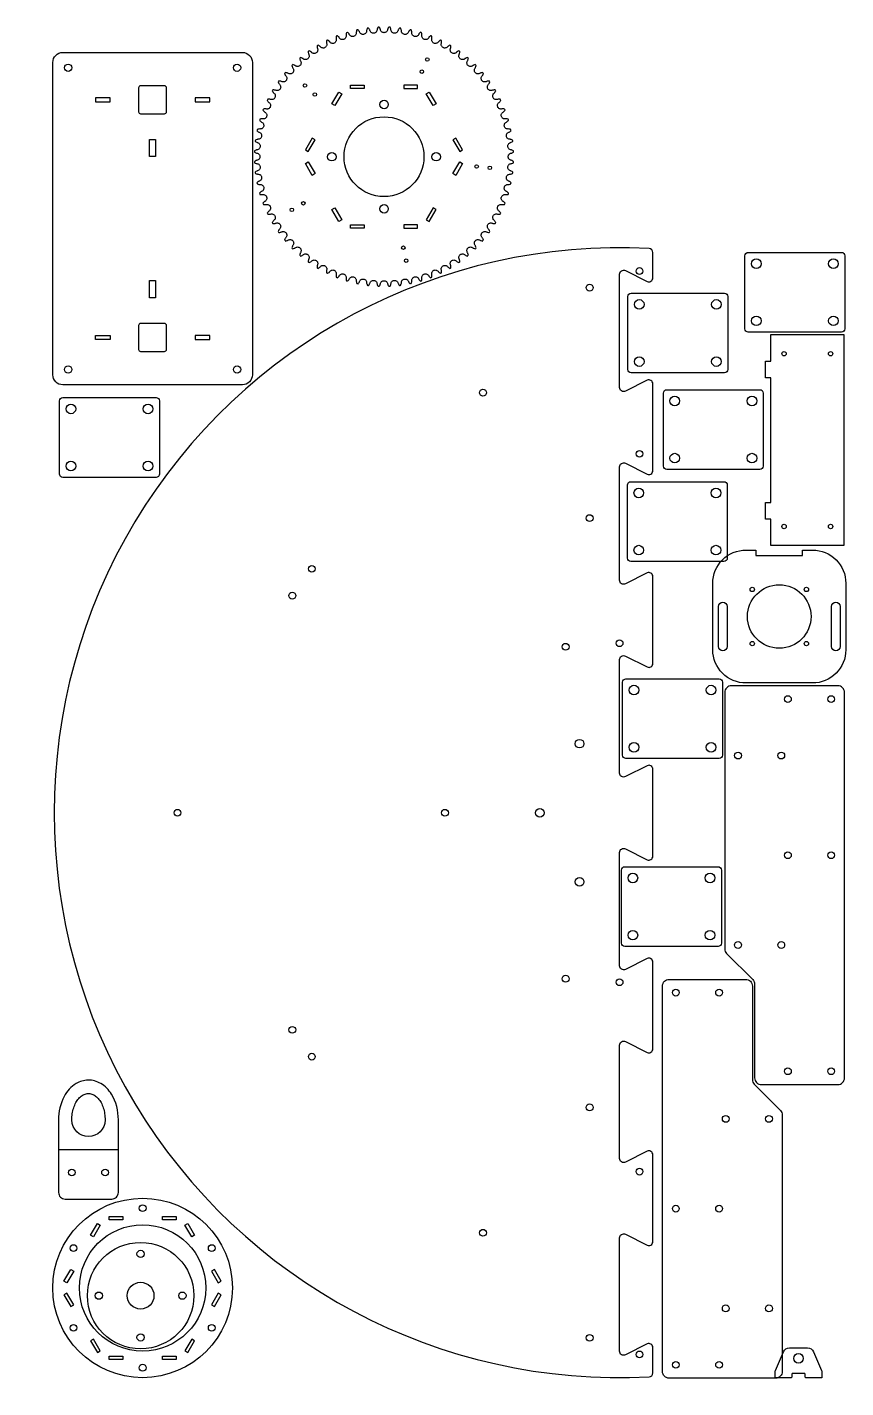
# Model space of a CAD drawing. Extents: x 2969 to 4199, y 5502 to 7549.
import ezdxf

# ---------------------------------------------------------------- set-up
doc = ezdxf.new("R2010")
doc.units = 0

# ---------------------------------------------------------------- blocks, each defined once
blk = doc.blocks.new('Part1206424720', base_point=(-80, -80))
at = {"layer": '1'}
for centre, radius in [((0, 0), 80), ((0, 62.8), 5.5), ((-62.8, 0), 5.5), ((0, 0), 20.1), ((62.8, 0), 5.5), ((0, -62.8), 5.5)]:
    blk.add_circle(centre, radius, dxfattribs=at)
blk = doc.blocks.new('Part687069737', base_point=(-135, -135))
at = {"layer": '1'}
for points in [[(-29.8, 107.5), (-29.8, 102.5), (-50.2, 102.5), (-50.2, 107.5)], [(50.2, 107.5), (50.2, 102.5), (29.8, 102.5), (29.8, 107.5)], [(-63.6, 94.7), (-73.8, 77), (-78.2, 79.6), (-68, 97.2)], [(78.2, 79.6), (73.8, 77), (63.6, 94.7), (68, 97.2)], [(-103.6, 25.4), (-113.8, 7.8), (-118.2, 10.3), (-108, 28)], [(118.2, 10.3), (108, 28), (103.6, 25.4), (113.8, 7.8)], [(-103.6, -25.4), (-113.8, -7.8), (-118.2, -10.3), (-108, -28)], [(118.2, -10.3), (113.8, -7.8), (103.6, -25.4), (108, -28)], [(-63.6, -94.7), (-73.8, -77), (-78.2, -79.6), (-68, -97.2)], [(78.2, -79.6), (73.8, -77), (63.6, -94.7), (68, -97.2)], [(-29.8, -102.5), (-29.8, -107.5), (-50.2, -107.5), (-50.2, -102.5)], [(50.2, -102.5), (50.2, -107.5), (29.8, -107.5), (29.8, -102.5)]]:
    blk.add_lwpolyline(points, close=True, dxfattribs=at)
for centre, radius in [((0, 0), 135), ((0, 120), 5.1), ((0, 0), 95), ((-103.9, 60), 5.1), ((103.9, 60), 5.1), ((-103.9, -60), 5.1), ((103.9, -60), 5.1), ((0, -120), 5.1)]:
    blk.add_circle(centre, radius, dxfattribs=at)
blk = doc.blocks.new('Part1276680339', base_point=(-35, 0))
at = {"layer": '1'}
blk.add_lwpolyline([(35, 9), (35, 0), (11, 0, -0.414214), (10, 1), (10, 5.3, 0.414214), (9, 6.3), (-9, 6.3, 0.414214), (-10, 5.3), (-10, 1, -0.414214), (-11, 0), (-35, 0), (-35, 9, -0.10157), (-34.6, 10.9), (-22.6, 38.9, -0.300021), (-13.4, 45), (13.4, 45, -0.300021), (22.6, 38.9), (34.6, 10.9, -0.10157)], format="xyb", close=True, dxfattribs=at)
blk.add_circle((0, 29), 7.25, dxfattribs=at)
blk = doc.blocks.new('Part14933461661790415123', base_point=(906, 603))
at = {"layer": '1'}
blk.add_lwpolyline([(1076, 603), (915.9, 603), (916, 603, -0.414214), (906, 613), (906, 1193, -0.414214), (916, 1203), (1031, 1203, -0.414214), (1041, 1193), (1041, 1052.1, 0.198912), (1043.9, 1045.1), (1083.1, 1005.9, -0.198912), (1086, 998.9), (1086, 613, -0.414214), (1076, 603)], format="xyb", close=True, dxfattribs=at)
for centre in [(926, 1183), (991, 1183), (1001, 993), (1066, 993), (926, 858), (991, 858), (1001, 708), (1066, 708), (926, 623), (991, 623)]:
    blk.add_circle(centre, 5.1, dxfattribs=at)
blk = doc.blocks.new('Part819427869', base_point=(-80, -45))
at = {"layer": '1'}
blk.add_lwpolyline([(39, 25), (41.3, 25), (43.7, 24.8), (46.1, 24.6), (48.4, 24.3), (50.7, 23.9), (52.9, 23.4), (55.1, 22.9), (57.2, 22.2), (59.3, 21.5), (61.3, 20.7), (63.3, 19.9), (65.1, 18.9), (66.8, 17.9), (68.5, 16.9), (70, 15.8), (71.5, 14.6), (72.8, 13.3), (74, 12.1), (75.1, 10.8), (76, 9.4), (76.9, 8), (77.6, 6.6), (78.1, 5.1), (78.5, 3.7), (78.8, 2.2), (79, 0.7), (79, -0.7), (78.8, -2.2), (78.5, -3.7), (78.1, -5.1), (77.6, -6.6), (76.9, -8), (76, -9.4), (75.1, -10.8), (74, -12.1), (72.8, -13.3), (71.5, -14.6), (70, -15.8), (68.5, -16.9), (66.8, -17.9), (65.1, -18.9), (63.3, -19.9), (61.3, -20.7), (59.3, -21.5), (57.2, -22.2), (55.1, -22.9), (52.9, -23.4), (50.7, -23.9), (48.4, -24.3), (46.1, -24.6), (43.7, -24.8), (41.3, -25), (39, -25, -1)], format="xyb", close=True, dxfattribs=at)
for centre in [(-40, 25), (-40, -25)]:
    blk.add_circle(centre, 5.1, dxfattribs=at)
blk.add_open_spline([(39, 45), (51.4, 45), (63.9, 42.3), (74.6, 36.5), (74.6, 36.5), (82.3, 32.4), (89.3, 26.5), (94, 18.4), (94, 18.4), (97, 13.2), (98.9, 7), (99, 0.7), (99, 0.7), (99.1, -6.1), (97.2, -12.8), (94, -18.4), (94, -18.4), (90, -25.3), (84.3, -30.6), (77.9, -34.6), (77.9, -34.6), (66.5, -41.7), (52.7, -45), (39, -45), (39, -45), (2.7, -45), (-33.7, -45), (-70, -45), (-70, -45), (-71.3, -45), (-72.6, -44.7), (-73.8, -44.2), (-73.8, -44.2), (-75, -43.7), (-76.1, -43), (-77.1, -42.1), (-77.1, -42.1), (-78, -41.1), (-78.7, -40), (-79.2, -38.8), (-79.2, -38.8), (-79.7, -37.6), (-80, -36.3), (-80, -35), (-80, -35), (-80, -11.7), (-80, 11.7), (-80, 35), (-80, 35), (-80, 36.3), (-79.7, 37.6), (-79.2, 38.8), (-79.2, 38.8), (-78.7, 40), (-78, 41.1), (-77.1, 42.1), (-77.1, 42.1), (-76.1, 43), (-75, 43.7), (-73.8, 44.2), (-73.8, 44.2), (-72.6, 44.7), (-71.3, 45), (-70, 45), (-70, 45), (-33.7, 45), (2.7, 45), (39, 45)], degree=3, knots=[0, 0, 0, 0, 0.058824, 0.058824, 0.058824, 0.058824, 0.117647, 0.117647, 0.117647, 0.117647, 0.176471, 0.176471, 0.176471, 0.176471, 0.235294, 0.235294, 0.235294, 0.235294, 0.294118, 0.294118, 0.294118, 0.294118, 0.352941, 0.352941, 0.352941, 0.352941, 0.411765, 0.411765, 0.411765, 0.411765, 0.470588, 0.470588, 0.470588, 0.470588, 0.529412, 0.529412, 0.529412, 0.529412, 0.588235, 0.588235, 0.588235, 0.588235, 0.647059, 0.647059, 0.647059, 0.647059, 0.705882, 0.705882, 0.705882, 0.705882, 0.764706, 0.764706, 0.764706, 0.764706, 0.823529, 0.823529, 0.823529, 0.823529, 0.882353, 0.882353, 0.882353, 0.882353, 0.941176, 0.941176, 0.941176, 0.941176, 1, 1, 1, 1], dxfattribs=at)
at = {"layer": '2'}
blk.add_line((-5.5, 45), (-5.5, -45), dxfattribs=at)
blk = doc.blocks.new('Part', base_point=(-850, -50))
at = {"layer": '1'}
blk.add_lwpolyline([(848.8, -44.3, 1.053565), (-848.8, -44.3, 0.399019), (-842.9, -50), (-804.7, -50, 0.557537), (-799.3, -41.3), (-815.7, -8.7, -0.557537), (-810.3, 0), (-639.7, 0, -0.557537), (-634.3, -8.7), (-650.7, -41.3, 0.557537), (-645.3, -50), (-514.7, -50, 0.557537), (-509.3, -41.3), (-525.7, -8.7, -0.557537), (-520.3, 0), (-349.7, 0, -0.557537), (-344.3, -8.7), (-360.7, -41.3, 0.557537), (-355.3, -50), (-224.7, -50, 0.557537), (-219.3, -41.3), (-235.7, -8.7, -0.557537), (-230.3, 0), (-59.7, 0, -0.557537), (-54.3, -8.7), (-70.7, -41.3, 0.557537), (-65.3, -50), (65.3, -50, 0.557537), (70.7, -41.3), (54.3, -8.7, -0.557537), (59.7, 0), (230.3, 0, -0.557537), (235.7, -8.7), (219.3, -41.3, 0.557537), (224.7, -50), (355.3, -50, 0.557537), (360.7, -41.3), (344.3, -8.7, -0.557537), (349.7, 0), (520.3, 0, -0.557537), (525.7, -8.7), (509.3, -41.3, 0.557537), (514.7, -50), (645.3, -50, 0.557537), (650.7, -41.3), (634.3, -8.7, -0.557537), (639.7, 0), (810.3, 0, -0.557537), (815.7, -8.7), (799.3, -41.3, 0.557537), (804.7, -50), (842.9, -50, 0.399019)], format="xyb", close=True, dxfattribs=at)
for centre, radius in [((0, 664.5), 5.1), ((-326.6, 492), 5.1), ((326.6, 492), 5.1), ((-367, 462.6), 5.1), ((367, 462.6), 5.1), ((0, 262.5), 5.1), ((-632, 205.3), 5.1), ((632, 205.3), 5.1), ((0, 120), 6.5), ((-249.7, 81.1), 5.1), ((249.7, 81.1), 5.1), ((-103.9, 60), 6.5), ((103.9, 60), 6.5), ((-790, 45), 5.1), ((-443.3, 45), 5.1), ((443.3, 45), 5.1), ((790, 45), 5.1), ((-255, 0), 5.1), ((255, 0), 5.1), ((-815, -30), 5.1), ((-540, -30), 5.1), ((540, -30), 5.1), ((815, -30), 5.1)]:
    blk.add_circle(centre, radius, dxfattribs=at)
blk = doc.blocks.new('Part145036240', base_point=(906, 603))
at = {"layer": '1'}
blk.add_lwpolyline([(1076, 603), (916, 603, 0.414214), (906, 593), (906, 207.1, 0.198912), (908.9, 200.1), (948.1, 160.9, -0.198912), (951, 153.9), (951, 13, 0.414214), (961, 3), (1076, 3, 0.414214), (1086, 13), (1086, 593, 0.414214)], format="xyb", close=True, dxfattribs=at)
for centre in [(1001, 583), (1066, 583), (926, 498), (991, 498), (1001, 348), (1066, 348), (926, 213), (991, 213), (1001, 23), (1066, 23)]:
    blk.add_circle(centre, 5.1, dxfattribs=at)
blk = doc.blocks.new('Part1218629944', base_point=(-75, -60))
at = {"layer": '1'}
blk.add_lwpolyline([(75, 55), (75, -55, -0.414214), (70, -60), (-70, -60, -0.414214), (-75, -55), (-75, 55, -0.414214), (-70, 60), (70, 60, -0.414214)], format="xyb", close=True, dxfattribs=at)
for centre in [(-58, 43), (58, 43), (-58, -43), (58, -43)]:
    blk.add_circle(centre, 7.25, dxfattribs=at)
blk = doc.blocks.new('Part78769367', base_point=(-75, -60))
at = {"layer": '1'}
blk.add_lwpolyline([(75, 55), (75, -55, -0.414214), (70, -60), (-70, -60, -0.414214), (-75, -55), (-75, 55, -0.414214), (-70, 60), (70, 60, -0.414214)], format="xyb", close=True, dxfattribs=at)
for centre in [(-58, 43), (58, 43), (-58, -43), (58, -43)]:
    blk.add_circle(centre, 7.25, dxfattribs=at)
blk = doc.blocks.new('Part714140370', base_point=(-100, -100))
at = {"layer": '1'}
for points in [[(100, 50), (100, -50, -0.414214), (50, -100), (-50, -100, -0.414214), (-100, -50), (-100, 50, -0.414214), (-50, 100), (-35.1, 100), (-35.1, 92), (35.1, 92), (35.1, 100), (50, 100, -0.414214)], [(-78.5, 15), (-78.5, -45, -1), (-91.5, -45), (-91.5, 15, -1)], [(91.5, 15), (91.5, -45, -1), (78.5, -45), (78.5, 15, -1)]]:
    blk.add_lwpolyline(points, format="xyb", close=True, dxfattribs=at)
for centre, radius in [((0, 0), 47.8), ((-40.7, 40.7), 3.25), ((40.7, 40.7), 3.25), ((-40.7, -40.7), 3.25), ((40.7, -40.7), 3.25)]:
    blk.add_circle(centre, radius, dxfattribs=at)
blk = doc.blocks.new('Part2021466140', base_point=(-62.9, -158.75))
at = {"layer": '1'}
blk.add_lwpolyline([(55, 158.75), (55, -158.75), (-55, -158.75), (-55, -118.75), (-62.9, -118.75), (-62.9, -93.75), (-55, -93.75), (-55, 93.75), (-62.9, 93.75), (-62.9, 118.75), (-55, 118.75), (-55, 158.75)], close=True, dxfattribs=at)
for centre in [(-35, 130), (35, 130), (-35, -130), (35, -130)]:
    blk.add_circle(centre, 3.3, dxfattribs=at)
blk = doc.blocks.new('Part1896389510', base_point=(-75, -60))
at = {"layer": '1'}
blk.add_lwpolyline([(75, 55), (75, -55, -0.414214), (70, -60), (-70, -60, -0.414214), (-75, -55), (-75, 55, -0.414214), (-70, 60), (70, 60, -0.414214)], format="xyb", close=True, dxfattribs=at)
for centre in [(-58, 43), (58, 43), (-58, -43), (58, -43)]:
    blk.add_circle(centre, 7.25, dxfattribs=at)
blk = doc.blocks.new('Part1033430949', base_point=(-75, -60))
at = {"layer": '1'}
blk.add_lwpolyline([(75, 55), (75, -55, -0.414214), (70, -60), (-70, -60, -0.414214), (-75, -55), (-75, 55, -0.414214), (-70, 60), (70, 60, -0.414214)], format="xyb", close=True, dxfattribs=at)
for centre in [(-58, 43), (58, 43), (-58, -43), (58, -43)]:
    blk.add_circle(centre, 7.25, dxfattribs=at)
blk = doc.blocks.new('Part396239642', base_point=(-75, -60))
at = {"layer": '1'}
blk.add_lwpolyline([(75, 55), (75, -55, -0.414214), (70, -60), (-70, -60, -0.414214), (-75, -55), (-75, 55, -0.414214), (-70, 60), (70, 60, -0.414214)], format="xyb", close=True, dxfattribs=at)
for centre in [(-58, 43), (58, 43), (-58, -43), (58, -43)]:
    blk.add_circle(centre, 7.25, dxfattribs=at)
blk = doc.blocks.new('Part2023628349', base_point=(-75, -60))
at = {"layer": '1'}
blk.add_lwpolyline([(75, 55), (75, -55, -0.414214), (70, -60), (-70, -60, -0.414214), (-75, -55), (-75, 55, -0.414214), (-70, 60), (70, 60, -0.414214)], format="xyb", close=True, dxfattribs=at)
for centre in [(-58, 43), (58, 43), (-58, -43), (58, -43)]:
    blk.add_circle(centre, 7.25, dxfattribs=at)
blk = doc.blocks.new('Part1388277562', base_point=(-194.9, -194.9))
at = {"layer": '1'}
for points in [[(-29.8, 107.5), (-29.8, 102.5), (-50.2, 102.5), (-50.2, 107.5)], [(50.2, 107.5), (29.8, 107.5), (29.8, 102.5), (50.2, 102.5)], [(-63.6, 94.7), (-73.8, 77), (-78.2, 79.6), (-68, 97.2)], [(78.2, 79.6), (73.8, 77), (63.6, 94.7), (68, 97.2)], [(-103.6, 25.4), (-108, 28), (-118.2, 10.3), (-113.8, 7.8)], [(118.2, 10.3), (108, 28), (103.6, 25.4), (113.8, 7.8)], [(-103.6, -25.4), (-108, -28), (-118.2, -10.3), (-113.8, -7.8)], [(118.2, -10.3), (108, -28), (103.6, -25.4), (113.8, -7.8)], [(-63.6, -94.7), (-68, -97.2), (-78.2, -79.6), (-73.8, -77)], [(78.2, -79.6), (73.8, -77), (63.6, -94.7), (68, -97.2)], [(-29.8, -102.5), (-29.8, -107.5), (-50.2, -107.5), (-50.2, -102.5)], [(50.2, -102.5), (29.8, -102.5), (29.8, -107.5), (50.2, -107.5)]]:
    blk.add_lwpolyline(points, close=True, dxfattribs=at)
for centre, radius in [((65.1, 146.2), 2.65), ((56.9, 127.9), 2.65), ((-118.9, 107.1), 2.65), ((-104, 93.7), 2.65), ((0, 78.5), 6.4), ((0, 0), 60), ((-78.5, 0), 6.4), ((78.5, 0), 6.4), ((139.2, -14.6), 2.65), ((159.1, -16.7), 2.65), ((-138.6, -80), 2.65), ((-121.2, -70), 2.65), ((0, -78.5), 6.4), ((29.1, -136.9), 2.65), ((33.3, -156.5), 2.65)]:
    blk.add_circle(centre, radius, dxfattribs=at)
blk.add_open_spline([(191.2, 5.4), (190.6, 5.3), (190, 5.1), (189.4, 4.8), (189.4, 4.8), (188.8, 4.5), (188.3, 4.1), (187.9, 3.6), (187.9, 3.6), (187.5, 3.1), (187.2, 2.5), (186.9, 1.9), (186.9, 1.9), (186.7, 1.3), (186.6, 0.6), (186.6, 0), (186.6, 0), (186.6, -0.6), (186.7, -1.3), (186.9, -1.9), (186.9, -1.9), (187.2, -2.5), (187.5, -3.1), (187.9, -3.6), (187.9, -3.6), (188.3, -4.1), (188.8, -4.5), (189.4, -4.8), (189.4, -4.8), (190, -5.1), (190.6, -5.3), (191.2, -5.4), (191.2, -5.4), (191.7, -5.5), (192.2, -5.6), (192.6, -5.8), (192.6, -5.8), (193.3, -6.3), (194.1, -6.7), (194.9, -7.1), (194.9, -7.1), (194.8, -7.7), (194.8, -8.4), (194.8, -9), (194.8, -9), (194, -9.4), (193.2, -9.7), (192.4, -10.1), (192.4, -10.1), (192, -10.3), (191.5, -10.4), (191, -10.4), (191, -10.4), (190.4, -10.5), (189.8, -10.6), (189.2, -10.9), (189.2, -10.9), (188.6, -11.1), (188, -11.5), (187.6, -12), (187.6, -12), (187.1, -12.4), (186.7, -13), (186.5, -13.5), (186.5, -13.5), (186.2, -14.1), (186, -14.8), (186, -15.4), (186, -15.4), (185.9, -16.1), (186, -16.7), (186.1, -17.3), (186.1, -17.3), (186.3, -18), (186.6, -18.5), (187, -19.1), (187, -19.1), (187.4, -19.6), (187.8, -20), (188.4, -20.4), (188.4, -20.4), (188.9, -20.8), (189.5, -21), (190.1, -21.2), (190.1, -21.2), (190.6, -21.3), (191, -21.5), (191.4, -21.7), (191.4, -21.7), (192.2, -22.2), (192.9, -22.7), (193.6, -23.2), (193.6, -23.2), (193.5, -23.8), (193.5, -24.4), (193.4, -25.1), (193.4, -25.1), (192.6, -25.4), (191.7, -25.6), (190.9, -25.9), (190.9, -25.9), (190.5, -26.1), (190, -26.2), (189.5, -26.2), (189.5, -26.2), (188.9, -26.1), (188.2, -26.3), (187.6, -26.5), (187.6, -26.5), (187, -26.7), (186.4, -27), (185.9, -27.4), (185.9, -27.4), (185.4, -27.8), (185, -28.3), (184.7, -28.9), (184.7, -28.9), (184.4, -29.5), (184.2, -30.1), (184.1, -30.7), (184.1, -30.7), (183.9, -31.4), (184, -32), (184.1, -32.6), (184.1, -32.6), (184.2, -33.3), (184.4, -33.9), (184.8, -34.4), (184.8, -34.4), (185.1, -35), (185.5, -35.5), (186, -35.9), (186, -35.9), (186.6, -36.3), (187.1, -36.6), (187.7, -36.8), (187.7, -36.8), (188.2, -36.9), (188.6, -37.2), (189, -37.5), (189, -37.5), (189.7, -38), (190.4, -38.5), (191, -39.1), (191, -39.1), (190.9, -39.7), (190.8, -40.3), (190.7, -40.9), (190.7, -40.9), (189.8, -41.2), (189, -41.4), (188.1, -41.6), (188.1, -41.6), (187.7, -41.7), (187.2, -41.8), (186.7, -41.7), (186.7, -41.7), (186.1, -41.7), (185.4, -41.7), (184.8, -41.9), (184.8, -41.9), (184.2, -42), (183.6, -42.3), (183, -42.7), (183, -42.7), (182.5, -43.1), (182.1, -43.5), (181.7, -44.1), (181.7, -44.1), (181.3, -44.6), (181, -45.2), (180.9, -45.8), (180.9, -45.8), (180.7, -46.4), (180.7, -47.1), (180.8, -47.7), (180.8, -47.7), (180.8, -48.4), (181, -49), (181.3, -49.6), (181.3, -49.6), (181.6, -50.2), (182, -50.7), (182.4, -51.1), (182.4, -51.1), (182.9, -51.6), (183.5, -51.9), (184.1, -52.2), (184.1, -52.2), (184.5, -52.4), (184.9, -52.6), (185.3, -52.9), (185.3, -52.9), (185.9, -53.5), (186.5, -54.1), (187.2, -54.7), (187.2, -54.7), (187, -55.3), (186.8, -55.9), (186.6, -56.6), (186.6, -56.6), (185.8, -56.7), (184.9, -56.9), (184, -57), (184, -57), (183.6, -57.1), (183.1, -57.1), (182.6, -57), (182.6, -57), (182, -56.9), (181.3, -56.9), (180.7, -57), (180.7, -57), (180.1, -57.1), (179.5, -57.3), (178.9, -57.7), (178.9, -57.7), (178.3, -58), (177.8, -58.4), (177.4, -58.9), (177.4, -58.9), (177, -59.4), (176.7, -60), (176.5, -60.6), (176.5, -60.6), (176.3, -61.2), (176.2, -61.8), (176.2, -62.5), (176.2, -62.5), (176.2, -63.1), (176.3, -63.8), (176.6, -64.4), (176.6, -64.4), (176.8, -65), (177.2, -65.5), (177.6, -66), (177.6, -66), (178, -66.5), (178.6, -66.9), (179.1, -67.2), (179.1, -67.2), (179.6, -67.4), (179.9, -67.7), (180.3, -68.1), (180.3, -68.1), (180.8, -68.7), (181.4, -69.4), (182, -70), (182, -70), (181.8, -70.6), (181.5, -71.2), (181.3, -71.8), (181.3, -71.8), (180.4, -71.8), (179.6, -71.9), (178.7, -72), (178.7, -72), (178.2, -72), (177.8, -72), (177.3, -71.9), (177.3, -71.9), (176.7, -71.7), (176, -71.7), (175.4, -71.7), (175.4, -71.7), (174.7, -71.8), (174.1, -71.9), (173.5, -72.2), (173.5, -72.2), (172.9, -72.5), (172.4, -72.9), (172, -73.4), (172, -73.4), (171.5, -73.8), (171.1, -74.4), (170.9, -75), (170.9, -75), (170.6, -75.5), (170.5, -76.2), (170.4, -76.8), (170.4, -76.8), (170.4, -77.5), (170.5, -78.1), (170.7, -78.7), (170.7, -78.7), (170.9, -79.4), (171.2, -79.9), (171.5, -80.5), (171.5, -80.5), (171.9, -81), (172.4, -81.4), (173, -81.8), (173, -81.8), (173.4, -82), (173.7, -82.3), (174, -82.7), (174, -82.7), (174.5, -83.4), (175.1, -84.1), (175.6, -84.8), (175.6, -84.8), (175.3, -85.4), (175, -85.9), (174.8, -86.5), (174.8, -86.5), (173.9, -86.5), (173, -86.5), (172.2, -86.5), (172.2, -86.5), (171.7, -86.5), (171.2, -86.4), (170.8, -86.3), (170.8, -86.3), (170.2, -86.1), (169.5, -85.9), (168.9, -86), (168.9, -86), (168.2, -86), (167.6, -86.1), (167, -86.3), (167, -86.3), (166.4, -86.5), (165.8, -86.9), (165.3, -87.3), (165.3, -87.3), (164.8, -87.7), (164.4, -88.2), (164.1, -88.8), (164.1, -88.8), (163.8, -89.4), (163.6, -90), (163.5, -90.6), (163.5, -90.6), (163.4, -91.3), (163.4, -91.9), (163.6, -92.6), (163.6, -92.6), (163.7, -93.2), (164, -93.8), (164.3, -94.4), (164.3, -94.4), (164.7, -94.9), (165.1, -95.4), (165.6, -95.8), (165.6, -95.8), (166, -96.1), (166.3, -96.4), (166.6, -96.8), (166.6, -96.8), (167.1, -97.5), (167.5, -98.3), (168, -99), (168, -99), (167.7, -99.5), (167.4, -100.1), (167, -100.6), (167, -100.6), (166.2, -100.6), (165.3, -100.5), (164.4, -100.4), (164.4, -100.4), (163.9, -100.4), (163.5, -100.3), (163.1, -100.1), (163.1, -100.1), (162.5, -99.8), (161.8, -99.7), (161.2, -99.6), (161.2, -99.6), (160.5, -99.6), (159.9, -99.6), (159.3, -99.8), (159.3, -99.8), (158.6, -100), (158.1, -100.3), (157.5, -100.7), (157.5, -100.7), (157, -101), (156.6, -101.5), (156.2, -102.1), (156.2, -102.1), (155.9, -102.6), (155.6, -103.2), (155.5, -103.8), (155.5, -103.8), (155.3, -104.5), (155.3, -105.1), (155.4, -105.8), (155.4, -105.8), (155.5, -106.4), (155.7, -107), (156, -107.6), (156, -107.6), (156.3, -108.2), (156.7, -108.7), (157.2, -109.1), (157.2, -109.1), (157.5, -109.4), (157.8, -109.8), (158, -110.2), (158, -110.2), (158.4, -111), (158.8, -111.8), (159.3, -112.5), (159.3, -112.5), (158.9, -113.1), (158.5, -113.6), (158.1, -114.1), (158.1, -114.1), (157.3, -113.9), (156.4, -113.8), (155.6, -113.7), (155.6, -113.7), (155.1, -113.6), (154.6, -113.4), (154.2, -113.2), (154.2, -113.2), (153.7, -112.9), (153, -112.7), (152.4, -112.6), (152.4, -112.6), (151.8, -112.5), (151.1, -112.5), (150.5, -112.6), (150.5, -112.6), (149.8, -112.7), (149.2, -113), (148.7, -113.3), (148.7, -113.3), (148.1, -113.7), (147.6, -114.1), (147.3, -114.6), (147.3, -114.6), (146.9, -115.1), (146.5, -115.7), (146.4, -116.3), (146.4, -116.3), (146.2, -116.9), (146.1, -117.6), (146.1, -118.2), (146.1, -118.2), (146.1, -118.9), (146.3, -119.5), (146.5, -120.1), (146.5, -120.1), (146.8, -120.7), (147.2, -121.3), (147.6, -121.7), (147.6, -121.7), (147.9, -122.1), (148.2, -122.5), (148.4, -122.9), (148.4, -122.9), (148.7, -123.7), (149.1, -124.5), (149.4, -125.3), (149.4, -125.3), (149, -125.8), (148.6, -126.3), (148.2, -126.8), (148.2, -126.8), (147.3, -126.5), (146.5, -126.3), (145.6, -126.1), (145.6, -126.1), (145.2, -126), (144.7, -125.8), (144.4, -125.6), (144.4, -125.6), (143.8, -125.2), (143.2, -124.9), (142.6, -124.8), (142.6, -124.8), (142, -124.6), (141.3, -124.6), (140.7, -124.7), (140.7, -124.7), (140, -124.7), (139.4, -124.9), (138.8, -125.2), (138.8, -125.2), (138.2, -125.5), (137.7, -125.9), (137.3, -126.4), (137.3, -126.4), (136.8, -126.9), (136.5, -127.4), (136.2, -128), (136.2, -128), (136, -128.6), (135.9, -129.2), (135.8, -129.9), (135.8, -129.9), (135.8, -130.5), (135.9, -131.2), (136.1, -131.8), (136.1, -131.8), (136.3, -132.4), (136.6, -133), (137.1, -133.5), (137.1, -133.5), (137.3, -133.9), (137.6, -134.3), (137.7, -134.7), (137.7, -134.7), (138, -135.6), (138.3, -136.4), (138.6, -137.2), (138.6, -137.2), (138.1, -137.7), (137.7, -138.1), (137.2, -138.6), (137.2, -138.6), (136.4, -138.3), (135.6, -138), (134.7, -137.7), (134.7, -137.7), (134.3, -137.6), (133.9, -137.3), (133.5, -137.1), (133.5, -137.1), (133, -136.6), (132.4, -136.3), (131.8, -136.1), (131.8, -136.1), (131.2, -135.9), (130.5, -135.8), (129.9, -135.8), (129.9, -135.8), (129.2, -135.9), (128.6, -136), (128, -136.2), (128, -136.2), (127.4, -136.5), (126.9, -136.8), (126.4, -137.3), (126.4, -137.3), (125.9, -137.7), (125.5, -138.2), (125.2, -138.8), (125.2, -138.8), (124.9, -139.4), (124.7, -140), (124.7, -140.7), (124.7, -140.7), (124.6, -141.3), (124.6, -142), (124.8, -142.6), (124.8, -142.6), (124.9, -143.2), (125.2, -143.8), (125.6, -144.4), (125.6, -144.4), (125.8, -144.7), (126, -145.2), (126.1, -145.6), (126.1, -145.6), (126.3, -146.5), (126.5, -147.3), (126.8, -148.2), (126.8, -148.2), (126.3, -148.6), (125.8, -149), (125.3, -149.4), (125.3, -149.4), (124.5, -149.1), (123.7, -148.7), (122.9, -148.4), (122.9, -148.4), (122.5, -148.2), (122.1, -147.9), (121.7, -147.6), (121.7, -147.6), (121.3, -147.2), (120.7, -146.8), (120.1, -146.5), (120.1, -146.5), (119.5, -146.3), (118.9, -146.1), (118.2, -146.1), (118.2, -146.1), (117.6, -146.1), (116.9, -146.2), (116.3, -146.4), (116.3, -146.4), (115.7, -146.5), (115.1, -146.9), (114.6, -147.3), (114.6, -147.3), (114.1, -147.6), (113.7, -148.1), (113.3, -148.7), (113.3, -148.7), (113, -149.2), (112.7, -149.8), (112.6, -150.5), (112.6, -150.5), (112.5, -151.1), (112.5, -151.8), (112.6, -152.4), (112.6, -152.4), (112.7, -153), (112.9, -153.7), (113.2, -154.2), (113.2, -154.2), (113.4, -154.6), (113.6, -155.1), (113.7, -155.6), (113.7, -155.6), (113.8, -156.4), (113.9, -157.3), (114.1, -158.1), (114.1, -158.1), (113.6, -158.5), (113.1, -158.9), (112.5, -159.3), (112.5, -159.3), (111.8, -158.8), (111, -158.4), (110.2, -158), (110.2, -158), (109.8, -157.8), (109.4, -157.5), (109.1, -157.2), (109.1, -157.2), (108.7, -156.7), (108.2, -156.3), (107.6, -156), (107.6, -156), (107, -155.7), (106.4, -155.5), (105.8, -155.4), (105.8, -155.4), (105.1, -155.3), (104.5, -155.3), (103.8, -155.5), (103.8, -155.5), (103.2, -155.6), (102.6, -155.9), (102.1, -156.2), (102.1, -156.2), (101.5, -156.6), (101, -157), (100.7, -157.5), (100.7, -157.5), (100.3, -158.1), (100, -158.6), (99.8, -159.3), (99.8, -159.3), (99.6, -159.9), (99.6, -160.5), (99.6, -161.2), (99.6, -161.2), (99.7, -161.8), (99.8, -162.5), (100.1, -163.1), (100.1, -163.1), (100.3, -163.5), (100.4, -163.9), (100.4, -164.4), (100.4, -164.4), (100.5, -165.3), (100.6, -166.2), (100.6, -167), (100.6, -167), (100.1, -167.4), (99.5, -167.7), (99, -168), (99, -168), (98.3, -167.5), (97.5, -167.1), (96.8, -166.6), (96.8, -166.6), (96.4, -166.3), (96.1, -166), (95.8, -165.6), (95.8, -165.6), (95.4, -165.1), (94.9, -164.7), (94.4, -164.3), (94.4, -164.3), (93.8, -164), (93.2, -163.7), (92.6, -163.6), (92.6, -163.6), (91.9, -163.4), (91.3, -163.4), (90.6, -163.5), (90.6, -163.5), (90, -163.6), (89.4, -163.8), (88.8, -164.1), (88.8, -164.1), (88.2, -164.4), (87.7, -164.8), (87.3, -165.3), (87.3, -165.3), (86.9, -165.8), (86.5, -166.4), (86.3, -167), (86.3, -167), (86.1, -167.6), (86, -168.2), (86, -168.9), (86, -168.9), (85.9, -169.5), (86.1, -170.2), (86.3, -170.8), (86.3, -170.8), (86.4, -171.2), (86.5, -171.7), (86.5, -172.2), (86.5, -172.2), (86.5, -173), (86.5, -173.9), (86.5, -174.8), (86.5, -174.8), (85.9, -175), (85.4, -175.3), (84.8, -175.6), (84.8, -175.6), (84.1, -175.1), (83.4, -174.5), (82.7, -174), (82.7, -174), (82.3, -173.7), (82, -173.4), (81.8, -173), (81.8, -173), (81.4, -172.4), (81, -171.9), (80.5, -171.5), (80.5, -171.5), (79.9, -171.2), (79.4, -170.9), (78.7, -170.7), (78.7, -170.7), (78.1, -170.5), (77.5, -170.4), (76.8, -170.4), (76.8, -170.4), (76.2, -170.5), (75.5, -170.6), (75, -170.9), (75, -170.9), (74.4, -171.1), (73.8, -171.5), (73.4, -172), (73.4, -172), (72.9, -172.4), (72.5, -172.9), (72.2, -173.5), (72.2, -173.5), (71.9, -174.1), (71.8, -174.7), (71.7, -175.4), (71.7, -175.4), (71.7, -176), (71.7, -176.7), (71.9, -177.3), (71.9, -177.3), (72, -177.8), (72, -178.2), (72, -178.7), (72, -178.7), (71.9, -179.6), (71.8, -180.4), (71.8, -181.3), (71.8, -181.3), (71.2, -181.5), (70.6, -181.8), (70, -182), (70, -182), (69.4, -181.4), (68.7, -180.8), (68.1, -180.3), (68.1, -180.3), (67.7, -179.9), (67.4, -179.6), (67.2, -179.1), (67.2, -179.1), (66.9, -178.6), (66.5, -178), (66, -177.6), (66, -177.6), (65.5, -177.2), (65, -176.8), (64.4, -176.6), (64.4, -176.6), (63.8, -176.3), (63.1, -176.2), (62.5, -176.2), (62.5, -176.2), (61.8, -176.2), (61.2, -176.3), (60.6, -176.5), (60.6, -176.5), (60, -176.7), (59.4, -177), (58.9, -177.4), (58.9, -177.4), (58.4, -177.8), (58, -178.3), (57.7, -178.9), (57.7, -178.9), (57.3, -179.5), (57.1, -180.1), (57, -180.7), (57, -180.7), (56.9, -181.3), (56.9, -182), (57, -182.6), (57, -182.6), (57.1, -183.1), (57.1, -183.6), (57, -184), (57, -184), (56.9, -184.9), (56.7, -185.8), (56.6, -186.6), (56.6, -186.6), (55.9, -186.8), (55.3, -187), (54.7, -187.2), (54.7, -187.2), (54.1, -186.5), (53.5, -185.9), (52.9, -185.3), (52.9, -185.3), (52.6, -184.9), (52.4, -184.5), (52.2, -184.1), (52.2, -184.1), (51.9, -183.5), (51.6, -182.9), (51.1, -182.4), (51.1, -182.4), (50.7, -182), (50.2, -181.6), (49.6, -181.3), (49.6, -181.3), (49, -181), (48.4, -180.8), (47.7, -180.8), (47.7, -180.8), (47.1, -180.7), (46.4, -180.7), (45.8, -180.9), (45.8, -180.9), (45.2, -181), (44.6, -181.3), (44.1, -181.7), (44.1, -181.7), (43.5, -182.1), (43.1, -182.5), (42.7, -183), (42.7, -183), (42.3, -183.6), (42, -184.2), (41.9, -184.8), (41.9, -184.8), (41.7, -185.4), (41.7, -186.1), (41.7, -186.7), (41.7, -186.7), (41.8, -187.2), (41.7, -187.7), (41.6, -188.1), (41.6, -188.1), (41.4, -189), (41.2, -189.8), (40.9, -190.7), (40.9, -190.7), (40.3, -190.8), (39.7, -190.9), (39.1, -191), (39.1, -191), (38.5, -190.4), (38, -189.7), (37.5, -189), (37.5, -189), (37.2, -188.6), (36.9, -188.2), (36.8, -187.7), (36.8, -187.7), (36.6, -187.1), (36.3, -186.6), (35.9, -186), (35.9, -186), (35.5, -185.5), (35, -185.1), (34.4, -184.8), (34.4, -184.8), (33.9, -184.4), (33.3, -184.2), (32.6, -184.1), (32.6, -184.1), (32, -184), (31.4, -183.9), (30.7, -184.1), (30.7, -184.1), (30.1, -184.2), (29.5, -184.4), (28.9, -184.7), (28.9, -184.7), (28.3, -185), (27.8, -185.4), (27.4, -185.9), (27.4, -185.9), (27, -186.4), (26.7, -187), (26.5, -187.6), (26.5, -187.6), (26.3, -188.2), (26.1, -188.9), (26.2, -189.5), (26.2, -189.5), (26.2, -190), (26.1, -190.5), (25.9, -190.9), (25.9, -190.9), (25.6, -191.7), (25.4, -192.6), (25.1, -193.4), (25.1, -193.4), (24.4, -193.5), (23.8, -193.5), (23.2, -193.6), (23.2, -193.6), (22.7, -192.9), (22.2, -192.2), (21.7, -191.4), (21.7, -191.4), (21.5, -191), (21.3, -190.6), (21.2, -190.1), (21.2, -190.1), (21, -189.5), (20.8, -188.9), (20.4, -188.4), (20.4, -188.4), (20, -187.8), (19.6, -187.4), (19.1, -187), (19.1, -187), (18.5, -186.6), (18, -186.3), (17.3, -186.1), (17.3, -186.1), (16.7, -186), (16.1, -185.9), (15.4, -186), (15.4, -186), (14.8, -186), (14.1, -186.2), (13.5, -186.5), (13.5, -186.5), (13, -186.7), (12.4, -187.1), (12, -187.6), (12, -187.6), (11.5, -188), (11.1, -188.6), (10.9, -189.2), (10.9, -189.2), (10.6, -189.8), (10.5, -190.4), (10.4, -191), (10.4, -191), (10.4, -191.5), (10.3, -192), (10.1, -192.4), (10.1, -192.4), (9.7, -193.2), (9.4, -194), (9, -194.8), (9, -194.8), (8.4, -194.8), (7.7, -194.8), (7.1, -194.9), (7.1, -194.9), (6.7, -194.1), (6.3, -193.3), (5.8, -192.6), (5.8, -192.6), (5.6, -192.2), (5.5, -191.7), (5.4, -191.2), (5.4, -191.2), (5.3, -190.6), (5.1, -190), (4.8, -189.4), (4.8, -189.4), (4.5, -188.8), (4.1, -188.3), (3.6, -187.9), (3.6, -187.9), (3.1, -187.5), (2.5, -187.2), (1.9, -186.9), (1.9, -186.9), (1.3, -186.7), (0.6, -186.6), (0, -186.6), (0, -186.6), (-0.6, -186.6), (-1.3, -186.7), (-1.9, -186.9), (-1.9, -186.9), (-2.5, -187.2), (-3.1, -187.5), (-3.6, -187.9), (-3.6, -187.9), (-4.1, -188.3), (-4.5, -188.8), (-4.8, -189.4), (-4.8, -189.4), (-5.1, -190), (-5.3, -190.6), (-5.4, -191.2), (-5.4, -191.2), (-5.5, -191.7), (-5.6, -192.2), (-5.8, -192.6), (-5.8, -192.6), (-6.3, -193.3), (-6.7, -194.1), (-7.1, -194.9), (-7.1, -194.9), (-7.7, -194.8), (-8.4, -194.8), (-9, -194.8), (-9, -194.8), (-9.4, -194), (-9.7, -193.2), (-10.1, -192.4), (-10.1, -192.4), (-10.3, -192), (-10.4, -191.5), (-10.4, -191), (-10.4, -191), (-10.5, -190.4), (-10.6, -189.8), (-10.9, -189.2), (-10.9, -189.2), (-11.1, -188.6), (-11.5, -188), (-12, -187.6), (-12, -187.6), (-12.4, -187.1), (-13, -186.7), (-13.5, -186.5), (-13.5, -186.5), (-14.1, -186.2), (-14.8, -186), (-15.4, -186), (-15.4, -186), (-16.1, -185.9), (-16.7, -186), (-17.3, -186.1), (-17.3, -186.1), (-18, -186.3), (-18.5, -186.6), (-19.1, -187), (-19.1, -187), (-19.6, -187.4), (-20, -187.8), (-20.4, -188.4), (-20.4, -188.4), (-20.8, -188.9), (-21, -189.5), (-21.2, -190.1), (-21.2, -190.1), (-21.3, -190.6), (-21.5, -191), (-21.7, -191.4), (-21.7, -191.4), (-22.2, -192.2), (-22.7, -192.9), (-23.2, -193.6), (-23.2, -193.6), (-23.8, -193.5), (-24.4, -193.5), (-25.1, -193.4), (-25.1, -193.4), (-25.4, -192.6), (-25.6, -191.7), (-25.9, -190.9), (-25.9, -190.9), (-26.1, -190.5), (-26.2, -190), (-26.2, -189.5), (-26.2, -189.5), (-26.1, -188.9), (-26.3, -188.2), (-26.5, -187.6), (-26.5, -187.6), (-26.7, -187), (-27, -186.4), (-27.4, -185.9), (-27.4, -185.9), (-27.8, -185.4), (-28.3, -185), (-28.9, -184.7), (-28.9, -184.7), (-29.5, -184.4), (-30.1, -184.2), (-30.7, -184.1), (-30.7, -184.1), (-31.4, -183.9), (-32, -184), (-32.6, -184.1), (-32.6, -184.1), (-33.3, -184.2), (-33.9, -184.4), (-34.4, -184.8), (-34.4, -184.8), (-35, -185.1), (-35.5, -185.5), (-35.9, -186), (-35.9, -186), (-36.3, -186.6), (-36.6, -187.1), (-36.8, -187.7), (-36.8, -187.7), (-36.9, -188.2), (-37.2, -188.6), (-37.5, -189), (-37.5, -189), (-38, -189.7), (-38.5, -190.4), (-39.1, -191), (-39.1, -191), (-39.7, -190.9), (-40.3, -190.8), (-40.9, -190.7), (-40.9, -190.7), (-41.2, -189.8), (-41.4, -189), (-41.6, -188.1), (-41.6, -188.1), (-41.7, -187.7), (-41.8, -187.2), (-41.7, -186.7), (-41.7, -186.7), (-41.7, -186.1), (-41.7, -185.4), (-41.9, -184.8), (-41.9, -184.8), (-42, -184.2), (-42.3, -183.6), (-42.7, -183), (-42.7, -183), (-43.1, -182.5), (-43.5, -182.1), (-44.1, -181.7), (-44.1, -181.7), (-44.6, -181.3), (-45.2, -181), (-45.8, -180.9), (-45.8, -180.9), (-46.4, -180.7), (-47.1, -180.7), (-47.7, -180.8), (-47.7, -180.8), (-48.4, -180.8), (-49, -181), (-49.6, -181.3), (-49.6, -181.3), (-50.2, -181.6), (-50.7, -182), (-51.1, -182.4), (-51.1, -182.4), (-51.6, -182.9), (-51.9, -183.5), (-52.2, -184.1), (-52.2, -184.1), (-52.4, -184.5), (-52.6, -184.9), (-52.9, -185.3), (-52.9, -185.3), (-53.5, -185.9), (-54.1, -186.5), (-54.7, -187.2), (-54.7, -187.2), (-55.3, -187), (-55.9, -186.8), (-56.6, -186.6), (-56.6, -186.6), (-56.7, -185.8), (-56.9, -184.9), (-57, -184), (-57, -184), (-57.1, -183.6), (-57.1, -183.1), (-57, -182.6), (-57, -182.6), (-56.9, -182), (-56.9, -181.3), (-57, -180.7), (-57, -180.7), (-57.1, -180.1), (-57.3, -179.5), (-57.7, -178.9), (-57.7, -178.9), (-58, -178.3), (-58.4, -177.8), (-58.9, -177.4), (-58.9, -177.4), (-59.4, -177), (-60, -176.7), (-60.6, -176.5), (-60.6, -176.5), (-61.2, -176.3), (-61.8, -176.2), (-62.5, -176.2), (-62.5, -176.2), (-63.1, -176.2), (-63.8, -176.3), (-64.4, -176.6), (-64.4, -176.6), (-65, -176.8), (-65.5, -177.2), (-66, -177.6), (-66, -177.6), (-66.5, -178), (-66.9, -178.6), (-67.2, -179.1), (-67.2, -179.1), (-67.4, -179.6), (-67.7, -179.9), (-68.1, -180.3), (-68.1, -180.3), (-68.7, -180.8), (-69.4, -181.4), (-70, -182), (-70, -182), (-70.6, -181.8), (-71.2, -181.5), (-71.8, -181.3), (-71.8, -181.3), (-71.8, -180.4), (-71.9, -179.6), (-72, -178.7), (-72, -178.7), (-72, -178.2), (-72, -177.8), (-71.9, -177.3), (-71.9, -177.3), (-71.7, -176.7), (-71.7, -176), (-71.7, -175.4), (-71.7, -175.4), (-71.8, -174.7), (-71.9, -174.1), (-72.2, -173.5), (-72.2, -173.5), (-72.5, -172.9), (-72.9, -172.4), (-73.4, -172), (-73.4, -172), (-73.8, -171.5), (-74.4, -171.1), (-75, -170.9), (-75, -170.9), (-75.5, -170.6), (-76.2, -170.5), (-76.8, -170.4), (-76.8, -170.4), (-77.5, -170.4), (-78.1, -170.5), (-78.7, -170.7), (-78.7, -170.7), (-79.4, -170.9), (-79.9, -171.2), (-80.5, -171.5), (-80.5, -171.5), (-81, -171.9), (-81.4, -172.4), (-81.8, -173), (-81.8, -173), (-82, -173.4), (-82.3, -173.7), (-82.7, -174), (-82.7, -174), (-83.4, -174.5), (-84.1, -175.1), (-84.8, -175.6), (-84.8, -175.6), (-85.4, -175.3), (-85.9, -175), (-86.5, -174.8), (-86.5, -174.8), (-86.5, -173.9), (-86.5, -173), (-86.5, -172.2), (-86.5, -172.2), (-86.5, -171.7), (-86.4, -171.2), (-86.3, -170.8), (-86.3, -170.8), (-86.1, -170.2), (-85.9, -169.5), (-86, -168.9), (-86, -168.9), (-86, -168.2), (-86.1, -167.6), (-86.3, -167), (-86.3, -167), (-86.5, -166.4), (-86.9, -165.8), (-87.3, -165.3), (-87.3, -165.3), (-87.7, -164.8), (-88.2, -164.4), (-88.8, -164.1), (-88.8, -164.1), (-89.4, -163.8), (-90, -163.6), (-90.6, -163.5), (-90.6, -163.5), (-91.3, -163.4), (-91.9, -163.4), (-92.6, -163.6), (-92.6, -163.6), (-93.2, -163.7), (-93.8, -164), (-94.4, -164.3), (-94.4, -164.3), (-94.9, -164.7), (-95.4, -165.1), (-95.8, -165.6), (-95.8, -165.6), (-96.1, -166), (-96.4, -166.3), (-96.8, -166.6), (-96.8, -166.6), (-97.5, -167.1), (-98.3, -167.5), (-99, -168), (-99, -168), (-99.5, -167.7), (-100.1, -167.4), (-100.6, -167), (-100.6, -167), (-100.6, -166.2), (-100.5, -165.3), (-100.4, -164.4), (-100.4, -164.4), (-100.4, -163.9), (-100.3, -163.5), (-100.1, -163.1), (-100.1, -163.1), (-99.8, -162.5), (-99.7, -161.8), (-99.6, -161.2), (-99.6, -161.2), (-99.6, -160.5), (-99.6, -159.9), (-99.8, -159.3), (-99.8, -159.3), (-100, -158.6), (-100.3, -158.1), (-100.7, -157.5), (-100.7, -157.5), (-101, -157), (-101.5, -156.6), (-102.1, -156.2), (-102.1, -156.2), (-102.6, -155.9), (-103.2, -155.6), (-103.8, -155.5), (-103.8, -155.5), (-104.5, -155.3), (-105.1, -155.3), (-105.8, -155.4), (-105.8, -155.4), (-106.4, -155.5), (-107, -155.7), (-107.6, -156), (-107.6, -156), (-108.2, -156.3), (-108.7, -156.7), (-109.1, -157.2), (-109.1, -157.2), (-109.4, -157.5), (-109.8, -157.8), (-110.2, -158), (-110.2, -158), (-111, -158.4), (-111.8, -158.8), (-112.5, -159.3), (-112.5, -159.3), (-113.1, -158.9), (-113.6, -158.5), (-114.1, -158.1), (-114.1, -158.1), (-113.9, -157.3), (-113.8, -156.4), (-113.7, -155.6), (-113.7, -155.6), (-113.6, -155.1), (-113.4, -154.6), (-113.2, -154.2), (-113.2, -154.2), (-112.9, -153.7), (-112.7, -153), (-112.6, -152.4), (-112.6, -152.4), (-112.5, -151.8), (-112.5, -151.1), (-112.6, -150.5), (-112.6, -150.5), (-112.7, -149.8), (-113, -149.2), (-113.3, -148.7), (-113.3, -148.7), (-113.7, -148.1), (-114.1, -147.6), (-114.6, -147.3), (-114.6, -147.3), (-115.1, -146.9), (-115.7, -146.5), (-116.3, -146.4), (-116.3, -146.4), (-116.9, -146.2), (-117.6, -146.1), (-118.2, -146.1), (-118.2, -146.1), (-118.9, -146.1), (-119.5, -146.3), (-120.1, -146.5), (-120.1, -146.5), (-120.7, -146.8), (-121.3, -147.2), (-121.7, -147.6), (-121.7, -147.6), (-122.1, -147.9), (-122.5, -148.2), (-122.9, -148.4), (-122.9, -148.4), (-123.7, -148.7), (-124.5, -149.1), (-125.3, -149.4), (-125.3, -149.4), (-125.8, -149), (-126.3, -148.6), (-126.8, -148.2), (-126.8, -148.2), (-126.5, -147.3), (-126.3, -146.5), (-126.1, -145.6), (-126.1, -145.6), (-126, -145.2), (-125.8, -144.7), (-125.6, -144.4), (-125.6, -144.4), (-125.2, -143.8), (-124.9, -143.2), (-124.8, -142.6), (-124.8, -142.6), (-124.6, -142), (-124.6, -141.3), (-124.7, -140.7), (-124.7, -140.7), (-124.7, -140), (-124.9, -139.4), (-125.2, -138.8), (-125.2, -138.8), (-125.5, -138.2), (-125.9, -137.7), (-126.4, -137.3), (-126.4, -137.3), (-126.9, -136.8), (-127.4, -136.5), (-128, -136.2), (-128, -136.2), (-128.6, -136), (-129.2, -135.9), (-129.9, -135.8), (-129.9, -135.8), (-130.5, -135.8), (-131.2, -135.9), (-131.8, -136.1), (-131.8, -136.1), (-132.4, -136.3), (-133, -136.6), (-133.5, -137.1), (-133.5, -137.1), (-133.9, -137.3), (-134.3, -137.6), (-134.7, -137.7), (-134.7, -137.7), (-135.6, -138), (-136.4, -138.3), (-137.2, -138.6), (-137.2, -138.6), (-137.7, -138.1), (-138.1, -137.7), (-138.6, -137.2), (-138.6, -137.2), (-138.3, -136.4), (-138, -135.6), (-137.7, -134.7), (-137.7, -134.7), (-137.6, -134.3), (-137.3, -133.9), (-137.1, -133.5), (-137.1, -133.5), (-136.6, -133), (-136.3, -132.4), (-136.1, -131.8), (-136.1, -131.8), (-135.9, -131.2), (-135.8, -130.5), (-135.8, -129.9), (-135.8, -129.9), (-135.9, -129.2), (-136, -128.6), (-136.2, -128), (-136.2, -128), (-136.5, -127.4), (-136.8, -126.9), (-137.3, -126.4), (-137.3, -126.4), (-137.7, -125.9), (-138.2, -125.5), (-138.8, -125.2), (-138.8, -125.2), (-139.4, -124.9), (-140, -124.7), (-140.7, -124.7), (-140.7, -124.7), (-141.3, -124.6), (-142, -124.6), (-142.6, -124.8), (-142.6, -124.8), (-143.2, -124.9), (-143.8, -125.2), (-144.4, -125.6), (-144.4, -125.6), (-144.7, -125.8), (-145.2, -126), (-145.6, -126.1), (-145.6, -126.1), (-146.5, -126.3), (-147.3, -126.5), (-148.2, -126.8), (-148.2, -126.8), (-148.6, -126.3), (-149, -125.8), (-149.4, -125.3), (-149.4, -125.3), (-149.1, -124.5), (-148.7, -123.7), (-148.4, -122.9), (-148.4, -122.9), (-148.2, -122.5), (-147.9, -122.1), (-147.6, -121.7), (-147.6, -121.7), (-147.2, -121.3), (-146.8, -120.7), (-146.5, -120.1), (-146.5, -120.1), (-146.3, -119.5), (-146.1, -118.9), (-146.1, -118.2), (-146.1, -118.2), (-146.1, -117.6), (-146.2, -116.9), (-146.4, -116.3), (-146.4, -116.3), (-146.5, -115.7), (-146.9, -115.1), (-147.3, -114.6), (-147.3, -114.6), (-147.6, -114.1), (-148.1, -113.7), (-148.7, -113.3), (-148.7, -113.3), (-149.2, -113), (-149.8, -112.7), (-150.5, -112.6), (-150.5, -112.6), (-151.1, -112.5), (-151.8, -112.5), (-152.4, -112.6), (-152.4, -112.6), (-153, -112.7), (-153.7, -112.9), (-154.2, -113.2), (-154.2, -113.2), (-154.6, -113.4), (-155.1, -113.6), (-155.6, -113.7), (-155.6, -113.7), (-156.4, -113.8), (-157.3, -113.9), (-158.1, -114.1), (-158.1, -114.1), (-158.5, -113.6), (-158.9, -113.1), (-159.3, -112.5), (-159.3, -112.5), (-158.8, -111.8), (-158.4, -111), (-158, -110.2), (-158, -110.2), (-157.8, -109.8), (-157.5, -109.4), (-157.2, -109.1), (-157.2, -109.1), (-156.7, -108.7), (-156.3, -108.2), (-156, -107.6), (-156, -107.6), (-155.7, -107), (-155.5, -106.4), (-155.4, -105.8), (-155.4, -105.8), (-155.3, -105.1), (-155.3, -104.5), (-155.5, -103.8), (-155.5, -103.8), (-155.6, -103.2), (-155.9, -102.6), (-156.2, -102.1), (-156.2, -102.1), (-156.6, -101.5), (-157, -101), (-157.5, -100.7), (-157.5, -100.7), (-158.1, -100.3), (-158.6, -100), (-159.3, -99.8), (-159.3, -99.8), (-159.9, -99.6), (-160.5, -99.6), (-161.2, -99.6), (-161.2, -99.6), (-161.8, -99.7), (-162.5, -99.8), (-163.1, -100.1), (-163.1, -100.1), (-163.5, -100.3), (-163.9, -100.4), (-164.4, -100.4), (-164.4, -100.4), (-165.3, -100.5), (-166.2, -100.6), (-167, -100.6), (-167, -100.6), (-167.4, -100.1), (-167.7, -99.5), (-168, -99), (-168, -99), (-167.5, -98.3), (-167.1, -97.5), (-166.6, -96.8), (-166.6, -96.8), (-166.3, -96.4), (-166, -96.1), (-165.6, -95.8), (-165.6, -95.8), (-165.1, -95.4), (-164.7, -94.9), (-164.3, -94.4), (-164.3, -94.4), (-164, -93.8), (-163.7, -93.2), (-163.6, -92.6), (-163.6, -92.6), (-163.4, -91.9), (-163.4, -91.3), (-163.5, -90.6), (-163.5, -90.6), (-163.6, -90), (-163.8, -89.4), (-164.1, -88.8), (-164.1, -88.8), (-164.4, -88.2), (-164.8, -87.7), (-165.3, -87.3), (-165.3, -87.3), (-165.8, -86.9), (-166.4, -86.5), (-167, -86.3), (-167, -86.3), (-167.6, -86.1), (-168.2, -86), (-168.9, -86), (-168.9, -86), (-169.5, -85.9), (-170.2, -86.1), (-170.8, -86.3), (-170.8, -86.3), (-171.2, -86.4), (-171.7, -86.5), (-172.2, -86.5), (-172.2, -86.5), (-173, -86.5), (-173.9, -86.5), (-174.8, -86.5), (-174.8, -86.5), (-175, -85.9), (-175.3, -85.4), (-175.6, -84.8), (-175.6, -84.8), (-175.1, -84.1), (-174.5, -83.4), (-174, -82.7), (-174, -82.7), (-173.7, -82.3), (-173.4, -82), (-173, -81.8), (-173, -81.8), (-172.4, -81.4), (-171.9, -81), (-171.5, -80.5), (-171.5, -80.5), (-171.2, -79.9), (-170.9, -79.4), (-170.7, -78.7), (-170.7, -78.7), (-170.5, -78.1), (-170.4, -77.5), (-170.4, -76.8), (-170.4, -76.8), (-170.5, -76.2), (-170.6, -75.5), (-170.9, -75), (-170.9, -75), (-171.1, -74.4), (-171.5, -73.8), (-172, -73.4), (-172, -73.4), (-172.4, -72.9), (-172.9, -72.5), (-173.5, -72.2), (-173.5, -72.2), (-174.1, -71.9), (-174.7, -71.8), (-175.4, -71.7), (-175.4, -71.7), (-176, -71.7), (-176.7, -71.7), (-177.3, -71.9), (-177.3, -71.9), (-177.8, -72), (-178.2, -72), (-178.7, -72), (-178.7, -72), (-179.6, -71.9), (-180.4, -71.8), (-181.3, -71.8), (-181.3, -71.8), (-181.5, -71.2), (-181.8, -70.6), (-182, -70), (-182, -70), (-181.4, -69.4), (-180.8, -68.7), (-180.3, -68.1), (-180.3, -68.1), (-179.9, -67.7), (-179.6, -67.4), (-179.1, -67.2), (-179.1, -67.2), (-178.6, -66.9), (-178, -66.5), (-177.6, -66), (-177.6, -66), (-177.2, -65.5), (-176.8, -65), (-176.6, -64.4), (-176.6, -64.4), (-176.3, -63.8), (-176.2, -63.1), (-176.2, -62.5), (-176.2, -62.5), (-176.2, -61.8), (-176.3, -61.2), (-176.5, -60.6), (-176.5, -60.6), (-176.7, -60), (-177, -59.4), (-177.4, -58.9), (-177.4, -58.9), (-177.8, -58.4), (-178.3, -58), (-178.9, -57.7), (-178.9, -57.7), (-179.5, -57.3), (-180.1, -57.1), (-180.7, -57), (-180.7, -57), (-181.3, -56.9), (-182, -56.9), (-182.6, -57), (-182.6, -57), (-183.1, -57.1), (-183.6, -57.1), (-184, -57), (-184, -57), (-184.9, -56.9), (-185.8, -56.7), (-186.6, -56.6), (-186.6, -56.6), (-186.8, -55.9), (-187, -55.3), (-187.2, -54.7), (-187.2, -54.7), (-186.5, -54.1), (-185.9, -53.5), (-185.3, -52.9), (-185.3, -52.9), (-184.9, -52.6), (-184.5, -52.4), (-184.1, -52.2), (-184.1, -52.2), (-183.5, -51.9), (-182.9, -51.6), (-182.4, -51.1), (-182.4, -51.1), (-182, -50.7), (-181.6, -50.2), (-181.3, -49.6), (-181.3, -49.6), (-181, -49), (-180.8, -48.4), (-180.8, -47.7), (-180.8, -47.7), (-180.7, -47.1), (-180.7, -46.4), (-180.9, -45.8), (-180.9, -45.8), (-181, -45.2), (-181.3, -44.6), (-181.7, -44.1), (-181.7, -44.1), (-182.1, -43.5), (-182.5, -43.1), (-183, -42.7), (-183, -42.7), (-183.6, -42.3), (-184.2, -42), (-184.8, -41.9), (-184.8, -41.9), (-185.4, -41.7), (-186.1, -41.7), (-186.7, -41.7), (-186.7, -41.7), (-187.2, -41.8), (-187.7, -41.7), (-188.1, -41.6), (-188.1, -41.6), (-189, -41.4), (-189.8, -41.2), (-190.7, -40.9), (-190.7, -40.9), (-190.8, -40.3), (-190.9, -39.7), (-191, -39.1), (-191, -39.1), (-190.4, -38.5), (-189.7, -38), (-189, -37.5), (-189, -37.5), (-188.6, -37.2), (-188.2, -36.9), (-187.7, -36.8), (-187.7, -36.8), (-187.1, -36.6), (-186.6, -36.3), (-186, -35.9), (-186, -35.9), (-185.5, -35.5), (-185.1, -35), (-184.8, -34.4), (-184.8, -34.4), (-184.4, -33.9), (-184.2, -33.3), (-184.1, -32.6), (-184.1, -32.6), (-184, -32), (-183.9, -31.4), (-184.1, -30.7), (-184.1, -30.7), (-184.2, -30.1), (-184.4, -29.5), (-184.7, -28.9), (-184.7, -28.9), (-185, -28.3), (-185.4, -27.8), (-185.9, -27.4), (-185.9, -27.4), (-186.4, -27), (-187, -26.7), (-187.6, -26.5), (-187.6, -26.5), (-188.2, -26.3), (-188.9, -26.1), (-189.5, -26.2), (-189.5, -26.2), (-190, -26.2), (-190.5, -26.1), (-190.9, -25.9), (-190.9, -25.9), (-191.7, -25.6), (-192.6, -25.4), (-193.4, -25.1), (-193.4, -25.1), (-193.5, -24.4), (-193.5, -23.8), (-193.6, -23.2), (-193.6, -23.2), (-192.9, -22.7), (-192.2, -22.2), (-191.4, -21.7), (-191.4, -21.7), (-191, -21.5), (-190.6, -21.3), (-190.1, -21.2), (-190.1, -21.2), (-189.5, -21), (-188.9, -20.8), (-188.4, -20.4), (-188.4, -20.4), (-187.8, -20), (-187.4, -19.6), (-187, -19.1), (-187, -19.1), (-186.6, -18.5), (-186.3, -18), (-186.1, -17.3), (-186.1, -17.3), (-186, -16.7), (-185.9, -16.1), (-186, -15.4), (-186, -15.4), (-186, -14.8), (-186.2, -14.1), (-186.5, -13.5), (-186.5, -13.5), (-186.7, -13), (-187.1, -12.4), (-187.6, -12), (-187.6, -12), (-188, -11.5), (-188.6, -11.1), (-189.2, -10.9), (-189.2, -10.9), (-189.8, -10.6), (-190.4, -10.5), (-191, -10.4), (-191, -10.4), (-191.5, -10.4), (-192, -10.3), (-192.4, -10.1), (-192.4, -10.1), (-193.2, -9.7), (-194, -9.4), (-194.8, -9), (-194.8, -9), (-194.8, -8.4), (-194.8, -7.7), (-194.9, -7.1), (-194.9, -7.1), (-194.1, -6.7), (-193.3, -6.3), (-192.6, -5.8), (-192.6, -5.8), (-192.2, -5.6), (-191.7, -5.5), (-191.2, -5.4), (-191.2, -5.4), (-190.6, -5.3), (-190, -5.1), (-189.4, -4.8), (-189.4, -4.8), (-188.8, -4.5), (-188.3, -4.1), (-187.9, -3.6), (-187.9, -3.6), (-187.5, -3.1), (-187.2, -2.5), (-186.9, -1.9), (-186.9, -1.9), (-186.7, -1.3), (-186.6, -0.6), (-186.6, 0), (-186.6, 0), (-186.6, 0.6), (-186.7, 1.3), (-186.9, 1.9), (-186.9, 1.9), (-187.2, 2.5), (-187.5, 3.1), (-187.9, 3.6), (-187.9, 3.6), (-188.3, 4.1), (-188.8, 4.5), (-189.4, 4.8), (-189.4, 4.8), (-190, 5.1), (-190.6, 5.3), (-191.2, 5.4), (-191.2, 5.4), (-191.7, 5.5), (-192.2, 5.6), (-192.6, 5.8), (-192.6, 5.8), (-193.3, 6.3), (-194.1, 6.7), (-194.9, 7.1), (-194.9, 7.1), (-194.8, 7.7), (-194.8, 8.4), (-194.8, 9), (-194.8, 9), (-194, 9.4), (-193.2, 9.7), (-192.4, 10.1), (-192.4, 10.1), (-192, 10.3), (-191.5, 10.4), (-191, 10.4), (-191, 10.4), (-190.4, 10.5), (-189.8, 10.6), (-189.2, 10.9), (-189.2, 10.9), (-188.6, 11.1), (-188, 11.5), (-187.6, 12), (-187.6, 12), (-187.1, 12.4), (-186.7, 13), (-186.5, 13.5), (-186.5, 13.5), (-186.2, 14.1), (-186, 14.8), (-186, 15.4), (-186, 15.4), (-185.9, 16.1), (-186, 16.7), (-186.1, 17.3), (-186.1, 17.3), (-186.3, 18), (-186.6, 18.5), (-187, 19.1), (-187, 19.1), (-187.4, 19.6), (-187.8, 20), (-188.4, 20.4), (-188.4, 20.4), (-188.9, 20.8), (-189.5, 21), (-190.1, 21.2), (-190.1, 21.2), (-190.6, 21.3), (-191, 21.5), (-191.4, 21.7), (-191.4, 21.7), (-192.2, 22.2), (-192.9, 22.7), (-193.6, 23.2), (-193.6, 23.2), (-193.5, 23.8), (-193.5, 24.4), (-193.4, 25.1), (-193.4, 25.1), (-192.6, 25.4), (-191.7, 25.6), (-190.9, 25.9), (-190.9, 25.9), (-190.5, 26.1), (-190, 26.2), (-189.5, 26.2), (-189.5, 26.2), (-188.9, 26.1), (-188.2, 26.3), (-187.6, 26.5), (-187.6, 26.5), (-187, 26.7), (-186.4, 27), (-185.9, 27.4), (-185.9, 27.4), (-185.4, 27.8), (-185, 28.3), (-184.7, 28.9), (-184.7, 28.9), (-184.4, 29.5), (-184.2, 30.1), (-184.1, 30.7), (-184.1, 30.7), (-183.9, 31.4), (-184, 32), (-184.1, 32.6), (-184.1, 32.6), (-184.2, 33.3), (-184.4, 33.9), (-184.8, 34.4), (-184.8, 34.4), (-185.1, 35), (-185.5, 35.5), (-186, 35.9), (-186, 35.9), (-186.6, 36.3), (-187.1, 36.6), (-187.7, 36.8), (-187.7, 36.8), (-188.2, 36.9), (-188.6, 37.2), (-189, 37.5), (-189, 37.5), (-189.7, 38), (-190.4, 38.5), (-191, 39.1), (-191, 39.1), (-190.9, 39.7), (-190.8, 40.3), (-190.7, 40.9), (-190.7, 40.9), (-189.8, 41.2), (-189, 41.4), (-188.1, 41.6), (-188.1, 41.6), (-187.7, 41.7), (-187.2, 41.8), (-186.7, 41.7), (-186.7, 41.7), (-186.1, 41.7), (-185.4, 41.7), (-184.8, 41.9), (-184.8, 41.9), (-184.2, 42), (-183.6, 42.3), (-183, 42.7), (-183, 42.7), (-182.5, 43.1), (-182.1, 43.5), (-181.7, 44.1), (-181.7, 44.1), (-181.3, 44.6), (-181, 45.2), (-180.9, 45.8), (-180.9, 45.8), (-180.7, 46.4), (-180.7, 47.1), (-180.8, 47.7), (-180.8, 47.7), (-180.8, 48.4), (-181, 49), (-181.3, 49.6), (-181.3, 49.6), (-181.6, 50.2), (-182, 50.7), (-182.4, 51.1), (-182.4, 51.1), (-182.9, 51.6), (-183.5, 51.9), (-184.1, 52.2), (-184.1, 52.2), (-184.5, 52.4), (-184.9, 52.6), (-185.3, 52.9), (-185.3, 52.9), (-185.9, 53.5), (-186.5, 54.1), (-187.2, 54.7), (-187.2, 54.7), (-187, 55.3), (-186.8, 55.9), (-186.6, 56.6), (-186.6, 56.6), (-185.8, 56.7), (-184.9, 56.9), (-184, 57), (-184, 57), (-183.6, 57.1), (-183.1, 57.1), (-182.6, 57), (-182.6, 57), (-182, 56.9), (-181.3, 56.9), (-180.7, 57), (-180.7, 57), (-180.1, 57.1), (-179.5, 57.3), (-178.9, 57.7), (-178.9, 57.7), (-178.3, 58), (-177.8, 58.4), (-177.4, 58.9), (-177.4, 58.9), (-177, 59.4), (-176.7, 60), (-176.5, 60.6), (-176.5, 60.6), (-176.3, 61.2), (-176.2, 61.8), (-176.2, 62.5), (-176.2, 62.5), (-176.2, 63.1), (-176.3, 63.8), (-176.6, 64.4), (-176.6, 64.4), (-176.8, 65), (-177.2, 65.5), (-177.6, 66), (-177.6, 66), (-178, 66.5), (-178.6, 66.9), (-179.1, 67.2), (-179.1, 67.2), (-179.6, 67.4), (-179.9, 67.7), (-180.3, 68.1), (-180.3, 68.1), (-180.8, 68.7), (-181.4, 69.4), (-182, 70), (-182, 70), (-181.8, 70.6), (-181.5, 71.2), (-181.3, 71.8), (-181.3, 71.8), (-180.4, 71.8), (-179.6, 71.9), (-178.7, 72), (-178.7, 72), (-178.2, 72), (-177.8, 72), (-177.3, 71.9), (-177.3, 71.9), (-176.7, 71.7), (-176, 71.7), (-175.4, 71.7), (-175.4, 71.7), (-174.7, 71.8), (-174.1, 71.9), (-173.5, 72.2), (-173.5, 72.2), (-172.9, 72.5), (-172.4, 72.9), (-172, 73.4), (-172, 73.4), (-171.5, 73.8), (-171.1, 74.4), (-170.9, 75), (-170.9, 75), (-170.6, 75.5), (-170.5, 76.2), (-170.4, 76.8), (-170.4, 76.8), (-170.4, 77.5), (-170.5, 78.1), (-170.7, 78.7), (-170.7, 78.7), (-170.9, 79.4), (-171.2, 79.9), (-171.5, 80.5), (-171.5, 80.5), (-171.9, 81), (-172.4, 81.4), (-173, 81.8), (-173, 81.8), (-173.4, 82), (-173.7, 82.3), (-174, 82.7), (-174, 82.7), (-174.5, 83.4), (-175.1, 84.1), (-175.6, 84.8), (-175.6, 84.8), (-175.3, 85.4), (-175, 85.9), (-174.8, 86.5), (-174.8, 86.5), (-173.9, 86.5), (-173, 86.5), (-172.2, 86.5), (-172.2, 86.5), (-171.7, 86.5), (-171.2, 86.4), (-170.8, 86.3), (-170.8, 86.3), (-170.2, 86.1), (-169.5, 85.9), (-168.9, 86), (-168.9, 86), (-168.2, 86), (-167.6, 86.1), (-167, 86.3), (-167, 86.3), (-166.4, 86.5), (-165.8, 86.9), (-165.3, 87.3), (-165.3, 87.3), (-164.8, 87.7), (-164.4, 88.2), (-164.1, 88.8), (-164.1, 88.8), (-163.8, 89.4), (-163.6, 90), (-163.5, 90.6), (-163.5, 90.6), (-163.4, 91.3), (-163.4, 91.9), (-163.6, 92.6), (-163.6, 92.6), (-163.7, 93.2), (-164, 93.8), (-164.3, 94.4), (-164.3, 94.4), (-164.7, 94.9), (-165.1, 95.4), (-165.6, 95.8), (-165.6, 95.8), (-166, 96.1), (-166.3, 96.4), (-166.6, 96.8), (-166.6, 96.8), (-167.1, 97.5), (-167.5, 98.3), (-168, 99), (-168, 99), (-167.7, 99.5), (-167.4, 100.1), (-167, 100.6), (-167, 100.6), (-166.2, 100.6), (-165.3, 100.5), (-164.4, 100.4), (-164.4, 100.4), (-163.9, 100.4), (-163.5, 100.3), (-163.1, 100.1), (-163.1, 100.1), (-162.5, 99.8), (-161.8, 99.7), (-161.2, 99.6), (-161.2, 99.6), (-160.5, 99.6), (-159.9, 99.6), (-159.3, 99.8), (-159.3, 99.8), (-158.6, 100), (-158.1, 100.3), (-157.5, 100.7), (-157.5, 100.7), (-157, 101), (-156.6, 101.5), (-156.2, 102.1), (-156.2, 102.1), (-155.9, 102.6), (-155.6, 103.2), (-155.5, 103.8), (-155.5, 103.8), (-155.3, 104.5), (-155.3, 105.1), (-155.4, 105.8), (-155.4, 105.8), (-155.5, 106.4), (-155.7, 107), (-156, 107.6), (-156, 107.6), (-156.3, 108.2), (-156.7, 108.7), (-157.2, 109.1), (-157.2, 109.1), (-157.5, 109.4), (-157.8, 109.8), (-158, 110.2), (-158, 110.2), (-158.4, 111), (-158.8, 111.8), (-159.3, 112.5), (-159.3, 112.5), (-158.9, 113.1), (-158.5, 113.6), (-158.1, 114.1), (-158.1, 114.1), (-157.3, 113.9), (-156.4, 113.8), (-155.6, 113.7), (-155.6, 113.7), (-155.1, 113.6), (-154.6, 113.4), (-154.2, 113.2), (-154.2, 113.2), (-153.7, 112.9), (-153, 112.7), (-152.4, 112.6), (-152.4, 112.6), (-151.8, 112.5), (-151.1, 112.5), (-150.5, 112.6), (-150.5, 112.6), (-149.8, 112.7), (-149.2, 113), (-148.7, 113.3), (-148.7, 113.3), (-148.1, 113.7), (-147.6, 114.1), (-147.3, 114.6), (-147.3, 114.6), (-146.9, 115.1), (-146.5, 115.7), (-146.4, 116.3), (-146.4, 116.3), (-146.2, 116.9), (-146.1, 117.6), (-146.1, 118.2), (-146.1, 118.2), (-146.1, 118.9), (-146.3, 119.5), (-146.5, 120.1), (-146.5, 120.1), (-146.8, 120.7), (-147.2, 121.3), (-147.6, 121.7), (-147.6, 121.7), (-147.9, 122.1), (-148.2, 122.5), (-148.4, 122.9), (-148.4, 122.9), (-148.7, 123.7), (-149.1, 124.5), (-149.4, 125.3), (-149.4, 125.3), (-149, 125.8), (-148.6, 126.3), (-148.2, 126.8), (-148.2, 126.8), (-147.3, 126.5), (-146.5, 126.3), (-145.6, 126.1), (-145.6, 126.1), (-145.2, 126), (-144.7, 125.8), (-144.4, 125.6), (-144.4, 125.6), (-143.8, 125.2), (-143.2, 124.9), (-142.6, 124.8), (-142.6, 124.8), (-142, 124.6), (-141.3, 124.6), (-140.7, 124.7), (-140.7, 124.7), (-140, 124.7), (-139.4, 124.9), (-138.8, 125.2), (-138.8, 125.2), (-138.2, 125.5), (-137.7, 125.9), (-137.3, 126.4), (-137.3, 126.4), (-136.8, 126.9), (-136.5, 127.4), (-136.2, 128), (-136.2, 128), (-136, 128.6), (-135.9, 129.2), (-135.8, 129.9), (-135.8, 129.9), (-135.8, 130.5), (-135.9, 131.2), (-136.1, 131.8), (-136.1, 131.8), (-136.3, 132.4), (-136.6, 133), (-137.1, 133.5), (-137.1, 133.5), (-137.3, 133.9), (-137.6, 134.3), (-137.7, 134.7), (-137.7, 134.7), (-138, 135.6), (-138.3, 136.4), (-138.6, 137.2), (-138.6, 137.2), (-138.1, 137.7), (-137.7, 138.1), (-137.2, 138.6), (-137.2, 138.6), (-136.4, 138.3), (-135.6, 138), (-134.7, 137.7), (-134.7, 137.7), (-134.3, 137.6), (-133.9, 137.3), (-133.5, 137.1), (-133.5, 137.1), (-133, 136.6), (-132.4, 136.3), (-131.8, 136.1), (-131.8, 136.1), (-131.2, 135.9), (-130.5, 135.8), (-129.9, 135.8), (-129.9, 135.8), (-129.2, 135.9), (-128.6, 136), (-128, 136.2), (-128, 136.2), (-127.4, 136.5), (-126.9, 136.8), (-126.4, 137.3), (-126.4, 137.3), (-125.9, 137.7), (-125.5, 138.2), (-125.2, 138.8), (-125.2, 138.8), (-124.9, 139.4), (-124.7, 140), (-124.7, 140.7), (-124.7, 140.7), (-124.6, 141.3), (-124.6, 142), (-124.8, 142.6), (-124.8, 142.6), (-124.9, 143.2), (-125.2, 143.8), (-125.6, 144.4), (-125.6, 144.4), (-125.8, 144.7), (-126, 145.2), (-126.1, 145.6), (-126.1, 145.6), (-126.3, 146.5), (-126.5, 147.3), (-126.8, 148.2), (-126.8, 148.2), (-126.3, 148.6), (-125.8, 149), (-125.3, 149.4), (-125.3, 149.4), (-124.5, 149.1), (-123.7, 148.7), (-122.9, 148.4), (-122.9, 148.4), (-122.5, 148.2), (-122.1, 147.9), (-121.7, 147.6), (-121.7, 147.6), (-121.3, 147.2), (-120.7, 146.8), (-120.1, 146.5), (-120.1, 146.5), (-119.5, 146.3), (-118.9, 146.1), (-118.2, 146.1), (-118.2, 146.1), (-117.6, 146.1), (-116.9, 146.2), (-116.3, 146.4), (-116.3, 146.4), (-115.7, 146.5), (-115.1, 146.9), (-114.6, 147.3), (-114.6, 147.3), (-114.1, 147.6), (-113.7, 148.1), (-113.3, 148.7), (-113.3, 148.7), (-113, 149.2), (-112.7, 149.8), (-112.6, 150.5), (-112.6, 150.5), (-112.5, 151.1), (-112.5, 151.8), (-112.6, 152.4), (-112.6, 152.4), (-112.7, 153), (-112.9, 153.7), (-113.2, 154.2), (-113.2, 154.2), (-113.4, 154.6), (-113.6, 155.1), (-113.7, 155.6), (-113.7, 155.6), (-113.8, 156.4), (-113.9, 157.3), (-114.1, 158.1), (-114.1, 158.1), (-113.6, 158.5), (-113.1, 158.9), (-112.5, 159.3), (-112.5, 159.3), (-111.8, 158.8), (-111, 158.4), (-110.2, 158), (-110.2, 158), (-109.8, 157.8), (-109.4, 157.5), (-109.1, 157.2), (-109.1, 157.2), (-108.7, 156.7), (-108.2, 156.3), (-107.6, 156), (-107.6, 156), (-107, 155.7), (-106.4, 155.5), (-105.8, 155.4), (-105.8, 155.4), (-105.1, 155.3), (-104.5, 155.3), (-103.8, 155.5), (-103.8, 155.5), (-103.2, 155.6), (-102.6, 155.9), (-102.1, 156.2), (-102.1, 156.2), (-101.5, 156.6), (-101, 157), (-100.7, 157.5), (-100.7, 157.5), (-100.3, 158.1), (-100, 158.6), (-99.8, 159.3), (-99.8, 159.3), (-99.6, 159.9), (-99.6, 160.5), (-99.6, 161.2), (-99.6, 161.2), (-99.7, 161.8), (-99.8, 162.5), (-100.1, 163.1), (-100.1, 163.1), (-100.3, 163.5), (-100.4, 163.9), (-100.4, 164.4), (-100.4, 164.4), (-100.5, 165.3), (-100.6, 166.2), (-100.6, 167), (-100.6, 167), (-100.1, 167.4), (-99.5, 167.7), (-99, 168), (-99, 168), (-98.3, 167.5), (-97.5, 167.1), (-96.8, 166.6), (-96.8, 166.6), (-96.4, 166.3), (-96.1, 166), (-95.8, 165.6), (-95.8, 165.6), (-95.4, 165.1), (-94.9, 164.7), (-94.4, 164.3), (-94.4, 164.3), (-93.8, 164), (-93.2, 163.7), (-92.6, 163.6), (-92.6, 163.6), (-91.9, 163.4), (-91.3, 163.4), (-90.6, 163.5), (-90.6, 163.5), (-90, 163.6), (-89.4, 163.8), (-88.8, 164.1), (-88.8, 164.1), (-88.2, 164.4), (-87.7, 164.8), (-87.3, 165.3), (-87.3, 165.3), (-86.9, 165.8), (-86.5, 166.4), (-86.3, 167), (-86.3, 167), (-86.1, 167.6), (-86, 168.2), (-86, 168.9), (-86, 168.9), (-85.9, 169.5), (-86.1, 170.2), (-86.3, 170.8), (-86.3, 170.8), (-86.4, 171.2), (-86.5, 171.7), (-86.5, 172.2), (-86.5, 172.2), (-86.5, 173), (-86.5, 173.9), (-86.5, 174.8), (-86.5, 174.8), (-85.9, 175), (-85.4, 175.3), (-84.8, 175.6), (-84.8, 175.6), (-84.1, 175.1), (-83.4, 174.5), (-82.7, 174), (-82.7, 174), (-82.3, 173.7), (-82, 173.4), (-81.8, 173), (-81.8, 173), (-81.4, 172.4), (-81, 171.9), (-80.5, 171.5), (-80.5, 171.5), (-79.9, 171.2), (-79.4, 170.9), (-78.7, 170.7), (-78.7, 170.7), (-78.1, 170.5), (-77.5, 170.4), (-76.8, 170.4), (-76.8, 170.4), (-76.2, 170.5), (-75.5, 170.6), (-75, 170.9), (-75, 170.9), (-74.4, 171.1), (-73.8, 171.5), (-73.4, 172), (-73.4, 172), (-72.9, 172.4), (-72.5, 172.9), (-72.2, 173.5), (-72.2, 173.5), (-71.9, 174.1), (-71.8, 174.7), (-71.7, 175.4), (-71.7, 175.4), (-71.7, 176), (-71.7, 176.7), (-71.9, 177.3), (-71.9, 177.3), (-72, 177.8), (-72, 178.2), (-72, 178.7), (-72, 178.7), (-71.9, 179.6), (-71.8, 180.4), (-71.8, 181.3), (-71.8, 181.3), (-71.2, 181.5), (-70.6, 181.8), (-70, 182), (-70, 182), (-69.4, 181.4), (-68.7, 180.8), (-68.1, 180.3), (-68.1, 180.3), (-67.7, 179.9), (-67.4, 179.6), (-67.2, 179.1), (-67.2, 179.1), (-66.9, 178.6), (-66.5, 178), (-66, 177.6), (-66, 177.6), (-65.5, 177.2), (-65, 176.8), (-64.4, 176.6), (-64.4, 176.6), (-63.8, 176.3), (-63.1, 176.2), (-62.5, 176.2), (-62.5, 176.2), (-61.8, 176.2), (-61.2, 176.3), (-60.6, 176.5), (-60.6, 176.5), (-60, 176.7), (-59.4, 177), (-58.9, 177.4), (-58.9, 177.4), (-58.4, 177.8), (-58, 178.3), (-57.7, 178.9), (-57.7, 178.9), (-57.3, 179.5), (-57.1, 180.1), (-57, 180.7), (-57, 180.7), (-56.9, 181.3), (-56.9, 182), (-57, 182.6), (-57, 182.6), (-57.1, 183.1), (-57.1, 183.6), (-57, 184), (-57, 184), (-56.9, 184.9), (-56.7, 185.8), (-56.6, 186.6), (-56.6, 186.6), (-55.9, 186.8), (-55.3, 187), (-54.7, 187.2), (-54.7, 187.2), (-54.1, 186.5), (-53.5, 185.9), (-52.9, 185.3), (-52.9, 185.3), (-52.6, 184.9), (-52.4, 184.5), (-52.2, 184.1), (-52.2, 184.1), (-51.9, 183.5), (-51.6, 182.9), (-51.1, 182.4), (-51.1, 182.4), (-50.7, 182), (-50.2, 181.6), (-49.6, 181.3), (-49.6, 181.3), (-49, 181), (-48.4, 180.8), (-47.7, 180.8), (-47.7, 180.8), (-47.1, 180.7), (-46.4, 180.7), (-45.8, 180.9), (-45.8, 180.9), (-45.2, 181), (-44.6, 181.3), (-44.1, 181.7), (-44.1, 181.7), (-43.5, 182.1), (-43.1, 182.5), (-42.7, 183), (-42.7, 183), (-42.3, 183.6), (-42, 184.2), (-41.9, 184.8), (-41.9, 184.8), (-41.7, 185.4), (-41.7, 186.1), (-41.7, 186.7), (-41.7, 186.7), (-41.8, 187.2), (-41.7, 187.7), (-41.6, 188.1), (-41.6, 188.1), (-41.4, 189), (-41.2, 189.8), (-40.9, 190.7), (-40.9, 190.7), (-40.3, 190.8), (-39.7, 190.9), (-39.1, 191), (-39.1, 191), (-38.5, 190.4), (-38, 189.7), (-37.5, 189), (-37.5, 189), (-37.2, 188.6), (-36.9, 188.2), (-36.8, 187.7), (-36.8, 187.7), (-36.6, 187.1), (-36.3, 186.6), (-35.9, 186), (-35.9, 186), (-35.5, 185.5), (-35, 185.1), (-34.4, 184.8), (-34.4, 184.8), (-33.9, 184.4), (-33.3, 184.2), (-32.6, 184.1), (-32.6, 184.1), (-32, 184), (-31.4, 183.9), (-30.7, 184.1), (-30.7, 184.1), (-30.1, 184.2), (-29.5, 184.4), (-28.9, 184.7), (-28.9, 184.7), (-28.3, 185), (-27.8, 185.4), (-27.4, 185.9), (-27.4, 185.9), (-27, 186.4), (-26.7, 187), (-26.5, 187.6), (-26.5, 187.6), (-26.3, 188.2), (-26.1, 188.9), (-26.2, 189.5), (-26.2, 189.5), (-26.2, 190), (-26.1, 190.5), (-25.9, 190.9), (-25.9, 190.9), (-25.6, 191.7), (-25.4, 192.6), (-25.1, 193.4), (-25.1, 193.4), (-24.4, 193.5), (-23.8, 193.5), (-23.2, 193.6), (-23.2, 193.6), (-22.7, 192.9), (-22.2, 192.2), (-21.7, 191.4), (-21.7, 191.4), (-21.5, 191), (-21.3, 190.6), (-21.2, 190.1), (-21.2, 190.1), (-21, 189.5), (-20.8, 188.9), (-20.4, 188.4), (-20.4, 188.4), (-20, 187.8), (-19.6, 187.4), (-19.1, 187), (-19.1, 187), (-18.5, 186.6), (-18, 186.3), (-17.3, 186.1), (-17.3, 186.1), (-16.7, 186), (-16.1, 185.9), (-15.4, 186), (-15.4, 186), (-14.8, 186), (-14.1, 186.2), (-13.5, 186.5), (-13.5, 186.5), (-13, 186.7), (-12.4, 187.1), (-12, 187.6), (-12, 187.6), (-11.5, 188), (-11.1, 188.6), (-10.9, 189.2), (-10.9, 189.2), (-10.6, 189.8), (-10.5, 190.4), (-10.4, 191), (-10.4, 191), (-10.4, 191.5), (-10.3, 192), (-10.1, 192.4), (-10.1, 192.4), (-9.7, 193.2), (-9.4, 194), (-9, 194.8), (-9, 194.8), (-8.4, 194.8), (-7.7, 194.8), (-7.1, 194.9), (-7.1, 194.9), (-6.7, 194.1), (-6.3, 193.3), (-5.8, 192.6), (-5.8, 192.6), (-5.6, 192.2), (-5.5, 191.7), (-5.4, 191.2), (-5.4, 191.2), (-5.3, 190.6), (-5.1, 190), (-4.8, 189.4), (-4.8, 189.4), (-4.5, 188.8), (-4.1, 188.3), (-3.6, 187.9), (-3.6, 187.9), (-3.1, 187.5), (-2.5, 187.2), (-1.9, 186.9), (-1.9, 186.9), (-1.3, 186.7), (-0.6, 186.6), (0, 186.6), (0, 186.6), (0.6, 186.6), (1.3, 186.7), (1.9, 186.9), (1.9, 186.9), (2.5, 187.2), (3.1, 187.5), (3.6, 187.9), (3.6, 187.9), (4.1, 188.3), (4.5, 188.8), (4.8, 189.4), (4.8, 189.4), (5.1, 190), (5.3, 190.6), (5.4, 191.2), (5.4, 191.2), (5.5, 191.7), (5.6, 192.2), (5.8, 192.6), (5.8, 192.6), (6.3, 193.3), (6.7, 194.1), (7.1, 194.9), (7.1, 194.9), (7.7, 194.8), (8.4, 194.8), (9, 194.8), (9, 194.8), (9.4, 194), (9.7, 193.2), (10.1, 192.4), (10.1, 192.4), (10.3, 192), (10.4, 191.5), (10.4, 191), (10.4, 191), (10.5, 190.4), (10.6, 189.8), (10.9, 189.2), (10.9, 189.2), (11.1, 188.6), (11.5, 188), (12, 187.6), (12, 187.6), (12.4, 187.1), (13, 186.7), (13.5, 186.5), (13.5, 186.5), (14.1, 186.2), (14.8, 186), (15.4, 186), (15.4, 186), (16.1, 185.9), (16.7, 186), (17.3, 186.1), (17.3, 186.1), (18, 186.3), (18.5, 186.6), (19.1, 187), (19.1, 187), (19.6, 187.4), (20, 187.8), (20.4, 188.4), (20.4, 188.4), (20.8, 188.9), (21, 189.5), (21.2, 190.1), (21.2, 190.1), (21.3, 190.6), (21.5, 191), (21.7, 191.4), (21.7, 191.4), (22.2, 192.2), (22.7, 192.9), (23.2, 193.6), (23.2, 193.6), (23.8, 193.5), (24.4, 193.5), (25.1, 193.4), (25.1, 193.4), (25.4, 192.6), (25.6, 191.7), (25.9, 190.9), (25.9, 190.9), (26.1, 190.5), (26.2, 190), (26.2, 189.5), (26.2, 189.5), (26.1, 188.9), (26.3, 188.2), (26.5, 187.6), (26.5, 187.6), (26.7, 187), (27, 186.4), (27.4, 185.9), (27.4, 185.9), (27.8, 185.4), (28.3, 185), (28.9, 184.7), (28.9, 184.7), (29.5, 184.4), (30.1, 184.2), (30.7, 184.1), (30.7, 184.1), (31.4, 183.9), (32, 184), (32.6, 184.1), (32.6, 184.1), (33.3, 184.2), (33.9, 184.4), (34.4, 184.8), (34.4, 184.8), (35, 185.1), (35.5, 185.5), (35.9, 186), (35.9, 186), (36.3, 186.6), (36.6, 187.1), (36.8, 187.7), (36.8, 187.7), (36.9, 188.2), (37.2, 188.6), (37.5, 189), (37.5, 189), (38, 189.7), (38.5, 190.4), (39.1, 191), (39.1, 191), (39.7, 190.9), (40.3, 190.8), (40.9, 190.7), (40.9, 190.7), (41.2, 189.8), (41.4, 189), (41.6, 188.1), (41.6, 188.1), (41.7, 187.7), (41.8, 187.2), (41.7, 186.7), (41.7, 186.7), (41.7, 186.1), (41.7, 185.4), (41.9, 184.8), (41.9, 184.8), (42, 184.2), (42.3, 183.6), (42.7, 183), (42.7, 183), (43.1, 182.5), (43.5, 182.1), (44.1, 181.7), (44.1, 181.7), (44.6, 181.3), (45.2, 181), (45.8, 180.9), (45.8, 180.9), (46.4, 180.7), (47.1, 180.7), (47.7, 180.8), (47.7, 180.8), (48.4, 180.8), (49, 181), (49.6, 181.3), (49.6, 181.3), (50.2, 181.6), (50.7, 182), (51.1, 182.4), (51.1, 182.4), (51.6, 182.9), (51.9, 183.5), (52.2, 184.1), (52.2, 184.1), (52.4, 184.5), (52.6, 184.9), (52.9, 185.3), (52.9, 185.3), (53.5, 185.9), (54.1, 186.5), (54.7, 187.2), (54.7, 187.2), (55.3, 187), (55.9, 186.8), (56.6, 186.6), (56.6, 186.6), (56.7, 185.8), (56.9, 184.9), (57, 184), (57, 184), (57.1, 183.6), (57.1, 183.1), (57, 182.6), (57, 182.6), (56.9, 182), (56.9, 181.3), (57, 180.7), (57, 180.7), (57.1, 180.1), (57.3, 179.5), (57.7, 178.9), (57.7, 178.9), (58, 178.3), (58.4, 177.8), (58.9, 177.4), (58.9, 177.4), (59.4, 177), (60, 176.7), (60.6, 176.5), (60.6, 176.5), (61.2, 176.3), (61.8, 176.2), (62.5, 176.2), (62.5, 176.2), (63.1, 176.2), (63.8, 176.3), (64.4, 176.6), (64.4, 176.6), (65, 176.8), (65.5, 177.2), (66, 177.6), (66, 177.6), (66.5, 178), (66.9, 178.6), (67.2, 179.1), (67.2, 179.1), (67.4, 179.6), (67.7, 179.9), (68.1, 180.3), (68.1, 180.3), (68.7, 180.8), (69.4, 181.4), (70, 182), (70, 182), (70.6, 181.8), (71.2, 181.5), (71.8, 181.3), (71.8, 181.3), (71.8, 180.4), (71.9, 179.6), (72, 178.7), (72, 178.7), (72, 178.2), (72, 177.8), (71.9, 177.3), (71.9, 177.3), (71.7, 176.7), (71.7, 176), (71.7, 175.4), (71.7, 175.4), (71.8, 174.7), (71.9, 174.1), (72.2, 173.5), (72.2, 173.5), (72.5, 172.9), (72.9, 172.4), (73.4, 172), (73.4, 172), (73.8, 171.5), (74.4, 171.1), (75, 170.9), (75, 170.9), (75.5, 170.6), (76.2, 170.5), (76.8, 170.4), (76.8, 170.4), (77.5, 170.4), (78.1, 170.5), (78.7, 170.7), (78.7, 170.7), (79.4, 170.9), (79.9, 171.2), (80.5, 171.5), (80.5, 171.5), (81, 171.9), (81.4, 172.4), (81.8, 173), (81.8, 173), (82, 173.4), (82.3, 173.7), (82.7, 174), (82.7, 174), (83.4, 174.5), (84.1, 175.1), (84.8, 175.6), (84.8, 175.6), (85.4, 175.3), (85.9, 175), (86.5, 174.8), (86.5, 174.8), (86.5, 173.9), (86.5, 173), (86.5, 172.2), (86.5, 172.2), (86.5, 171.7), (86.4, 171.2), (86.3, 170.8), (86.3, 170.8), (86.1, 170.2), (85.9, 169.5), (86, 168.9), (86, 168.9), (86, 168.2), (86.1, 167.6), (86.3, 167), (86.3, 167), (86.5, 166.4), (86.9, 165.8), (87.3, 165.3), (87.3, 165.3), (87.7, 164.8), (88.2, 164.4), (88.8, 164.1), (88.8, 164.1), (89.4, 163.8), (90, 163.6), (90.6, 163.5), (90.6, 163.5), (91.3, 163.4), (91.9, 163.4), (92.6, 163.6), (92.6, 163.6), (93.2, 163.7), (93.8, 164), (94.4, 164.3), (94.4, 164.3), (94.9, 164.7), (95.4, 165.1), (95.8, 165.6), (95.8, 165.6), (96.1, 166), (96.4, 166.3), (96.8, 166.6), (96.8, 166.6), (97.5, 167.1), (98.3, 167.5), (99, 168), (99, 168), (99.5, 167.7), (100.1, 167.4), (100.6, 167), (100.6, 167), (100.6, 166.2), (100.5, 165.3), (100.4, 164.4), (100.4, 164.4), (100.4, 163.9), (100.3, 163.5), (100.1, 163.1), (100.1, 163.1), (99.8, 162.5), (99.7, 161.8), (99.6, 161.2), (99.6, 161.2), (99.6, 160.5), (99.6, 159.9), (99.8, 159.3), (99.8, 159.3), (100, 158.6), (100.3, 158.1), (100.7, 157.5), (100.7, 157.5), (101, 157), (101.5, 156.6), (102.1, 156.2), (102.1, 156.2), (102.6, 155.9), (103.2, 155.6), (103.8, 155.5), (103.8, 155.5), (104.5, 155.3), (105.1, 155.3), (105.8, 155.4), (105.8, 155.4), (106.4, 155.5), (107, 155.7), (107.6, 156), (107.6, 156), (108.2, 156.3), (108.7, 156.7), (109.1, 157.2), (109.1, 157.2), (109.4, 157.5), (109.8, 157.8), (110.2, 158), (110.2, 158), (111, 158.4), (111.8, 158.8), (112.5, 159.3), (112.5, 159.3), (113.1, 158.9), (113.6, 158.5), (114.1, 158.1), (114.1, 158.1), (113.9, 157.3), (113.8, 156.4), (113.7, 155.6), (113.7, 155.6), (113.6, 155.1), (113.4, 154.6), (113.2, 154.2), (113.2, 154.2), (112.9, 153.7), (112.7, 153), (112.6, 152.4), (112.6, 152.4), (112.5, 151.8), (112.5, 151.1), (112.6, 150.5), (112.6, 150.5), (112.7, 149.8), (113, 149.2), (113.3, 148.7), (113.3, 148.7), (113.7, 148.1), (114.1, 147.6), (114.6, 147.3), (114.6, 147.3), (115.1, 146.9), (115.7, 146.5), (116.3, 146.4), (116.3, 146.4), (116.9, 146.2), (117.6, 146.1), (118.2, 146.1), (118.2, 146.1), (118.9, 146.1), (119.5, 146.3), (120.1, 146.5), (120.1, 146.5), (120.7, 146.8), (121.3, 147.2), (121.7, 147.6), (121.7, 147.6), (122.1, 147.9), (122.5, 148.2), (122.9, 148.4), (122.9, 148.4), (123.7, 148.7), (124.5, 149.1), (125.3, 149.4), (125.3, 149.4), (125.8, 149), (126.3, 148.6), (126.8, 148.2), (126.8, 148.2), (126.5, 147.3), (126.3, 146.5), (126.1, 145.6), (126.1, 145.6), (126, 145.2), (125.8, 144.7), (125.6, 144.4), (125.6, 144.4), (125.2, 143.8), (124.9, 143.2), (124.8, 142.6), (124.8, 142.6), (124.6, 142), (124.6, 141.3), (124.7, 140.7), (124.7, 140.7), (124.7, 140), (124.9, 139.4), (125.2, 138.8), (125.2, 138.8), (125.5, 138.2), (125.9, 137.7), (126.4, 137.3), (126.4, 137.3), (126.9, 136.8), (127.4, 136.5), (128, 136.2), (128, 136.2), (128.6, 136), (129.2, 135.9), (129.9, 135.8), (129.9, 135.8), (130.5, 135.8), (131.2, 135.9), (131.8, 136.1), (131.8, 136.1), (132.4, 136.3), (133, 136.6), (133.5, 137.1), (133.5, 137.1), (133.9, 137.3), (134.3, 137.6), (134.7, 137.7), (134.7, 137.7), (135.6, 138), (136.4, 138.3), (137.2, 138.6), (137.2, 138.6), (137.7, 138.1), (138.1, 137.7), (138.6, 137.2), (138.6, 137.2), (138.3, 136.4), (138, 135.6), (137.7, 134.7), (137.7, 134.7), (137.6, 134.3), (137.3, 133.9), (137.1, 133.5), (137.1, 133.5), (136.6, 133), (136.3, 132.4), (136.1, 131.8), (136.1, 131.8), (135.9, 131.2), (135.8, 130.5), (135.8, 129.9), (135.8, 129.9), (135.9, 129.2), (136, 128.6), (136.2, 128), (136.2, 128), (136.5, 127.4), (136.8, 126.9), (137.3, 126.4), (137.3, 126.4), (137.7, 125.9), (138.2, 125.5), (138.8, 125.2), (138.8, 125.2), (139.4, 124.9), (140, 124.7), (140.7, 124.7), (140.7, 124.7), (141.3, 124.6), (142, 124.6), (142.6, 124.8), (142.6, 124.8), (143.2, 124.9), (143.8, 125.2), (144.4, 125.6), (144.4, 125.6), (144.7, 125.8), (145.2, 126), (145.6, 126.1), (145.6, 126.1), (146.5, 126.3), (147.3, 126.5), (148.2, 126.8), (148.2, 126.8), (148.6, 126.3), (149, 125.8), (149.4, 125.3), (149.4, 125.3), (149.1, 124.5), (148.7, 123.7), (148.4, 122.9), (148.4, 122.9), (148.2, 122.5), (147.9, 122.1), (147.6, 121.7), (147.6, 121.7), (147.2, 121.3), (146.8, 120.7), (146.5, 120.1), (146.5, 120.1), (146.3, 119.5), (146.1, 118.9), (146.1, 118.2), (146.1, 118.2), (146.1, 117.6), (146.2, 116.9), (146.4, 116.3), (146.4, 116.3), (146.5, 115.7), (146.9, 115.1), (147.3, 114.6), (147.3, 114.6), (147.6, 114.1), (148.1, 113.7), (148.7, 113.3), (148.7, 113.3), (149.2, 113), (149.8, 112.7), (150.5, 112.6), (150.5, 112.6), (151.1, 112.5), (151.8, 112.5), (152.4, 112.6), (152.4, 112.6), (153, 112.7), (153.7, 112.9), (154.2, 113.2), (154.2, 113.2), (154.6, 113.4), (155.1, 113.6), (155.6, 113.7), (155.6, 113.7), (156.4, 113.8), (157.3, 113.9), (158.1, 114.1), (158.1, 114.1), (158.5, 113.6), (158.9, 113.1), (159.3, 112.5), (159.3, 112.5), (158.8, 111.8), (158.4, 111), (158, 110.2), (158, 110.2), (157.8, 109.8), (157.5, 109.4), (157.2, 109.1), (157.2, 109.1), (156.7, 108.7), (156.3, 108.2), (156, 107.6), (156, 107.6), (155.7, 107), (155.5, 106.4), (155.4, 105.8), (155.4, 105.8), (155.3, 105.1), (155.3, 104.5), (155.5, 103.8), (155.5, 103.8), (155.6, 103.2), (155.9, 102.6), (156.2, 102.1), (156.2, 102.1), (156.6, 101.5), (157, 101), (157.5, 100.7), (157.5, 100.7), (158.1, 100.3), (158.6, 100), (159.3, 99.8), (159.3, 99.8), (159.9, 99.6), (160.5, 99.6), (161.2, 99.6), (161.2, 99.6), (161.8, 99.7), (162.5, 99.8), (163.1, 100.1), (163.1, 100.1), (163.5, 100.3), (163.9, 100.4), (164.4, 100.4), (164.4, 100.4), (165.3, 100.5), (166.2, 100.6), (167, 100.6), (167, 100.6), (167.4, 100.1), (167.7, 99.5), (168, 99), (168, 99), (167.5, 98.3), (167.1, 97.5), (166.6, 96.8), (166.6, 96.8), (166.3, 96.4), (166, 96.1), (165.6, 95.8), (165.6, 95.8), (165.1, 95.4), (164.7, 94.9), (164.3, 94.4), (164.3, 94.4), (164, 93.8), (163.7, 93.2), (163.6, 92.6), (163.6, 92.6), (163.4, 91.9), (163.4, 91.3), (163.5, 90.6), (163.5, 90.6), (163.6, 90), (163.8, 89.4), (164.1, 88.8), (164.1, 88.8), (164.4, 88.2), (164.8, 87.7), (165.3, 87.3), (165.3, 87.3), (165.8, 86.9), (166.4, 86.5), (167, 86.3), (167, 86.3), (167.6, 86.1), (168.2, 86), (168.9, 86), (168.9, 86), (169.5, 85.9), (170.2, 86.1), (170.8, 86.3), (170.8, 86.3), (171.2, 86.4), (171.7, 86.5), (172.2, 86.5), (172.2, 86.5), (173, 86.5), (173.9, 86.5), (174.8, 86.5), (174.8, 86.5), (175, 85.9), (175.3, 85.4), (175.6, 84.8), (175.6, 84.8), (175.1, 84.1), (174.5, 83.4), (174, 82.7), (174, 82.7), (173.7, 82.3), (173.4, 82), (173, 81.8), (173, 81.8), (172.4, 81.4), (171.9, 81), (171.5, 80.5), (171.5, 80.5), (171.2, 79.9), (170.9, 79.4), (170.7, 78.7), (170.7, 78.7), (170.5, 78.1), (170.4, 77.5), (170.4, 76.8), (170.4, 76.8), (170.5, 76.2), (170.6, 75.5), (170.9, 75), (170.9, 75), (171.1, 74.4), (171.5, 73.8), (172, 73.4), (172, 73.4), (172.4, 72.9), (172.9, 72.5), (173.5, 72.2), (173.5, 72.2), (174.1, 71.9), (174.7, 71.8), (175.4, 71.7), (175.4, 71.7), (176, 71.7), (176.7, 71.7), (177.3, 71.9), (177.3, 71.9), (177.8, 72), (178.2, 72), (178.7, 72), (178.7, 72), (179.6, 71.9), (180.4, 71.8), (181.3, 71.8), (181.3, 71.8), (181.5, 71.2), (181.8, 70.6), (182, 70), (182, 70), (181.4, 69.4), (180.8, 68.7), (180.3, 68.1), (180.3, 68.1), (179.9, 67.7), (179.6, 67.4), (179.1, 67.2), (179.1, 67.2), (178.6, 66.9), (178, 66.5), (177.6, 66), (177.6, 66), (177.2, 65.5), (176.8, 65), (176.6, 64.4), (176.6, 64.4), (176.3, 63.8), (176.2, 63.1), (176.2, 62.5), (176.2, 62.5), (176.2, 61.8), (176.3, 61.2), (176.5, 60.6), (176.5, 60.6), (176.7, 60), (177, 59.4), (177.4, 58.9), (177.4, 58.9), (177.8, 58.4), (178.3, 58), (178.9, 57.7), (178.9, 57.7), (179.5, 57.3), (180.1, 57.1), (180.7, 57), (180.7, 57), (181.3, 56.9), (182, 56.9), (182.6, 57), (182.6, 57), (183.1, 57.1), (183.6, 57.1), (184, 57), (184, 57), (184.9, 56.9), (185.8, 56.7), (186.6, 56.6), (186.6, 56.6), (186.8, 55.9), (187, 55.3), (187.2, 54.7), (187.2, 54.7), (186.5, 54.1), (185.9, 53.5), (185.3, 52.9), (185.3, 52.9), (184.9, 52.6), (184.5, 52.4), (184.1, 52.2), (184.1, 52.2), (183.5, 51.9), (182.9, 51.6), (182.4, 51.1), (182.4, 51.1), (182, 50.7), (181.6, 50.2), (181.3, 49.6), (181.3, 49.6), (181, 49), (180.8, 48.4), (180.8, 47.7), (180.8, 47.7), (180.7, 47.1), (180.7, 46.4), (180.9, 45.8), (180.9, 45.8), (181, 45.2), (181.3, 44.6), (181.7, 44.1), (181.7, 44.1), (182.1, 43.5), (182.5, 43.1), (183, 42.7), (183, 42.7), (183.6, 42.3), (184.2, 42), (184.8, 41.9), (184.8, 41.9), (185.4, 41.7), (186.1, 41.7), (186.7, 41.7), (186.7, 41.7), (187.2, 41.8), (187.7, 41.7), (188.1, 41.6), (188.1, 41.6), (189, 41.4), (189.8, 41.2), (190.7, 40.9), (190.7, 40.9), (190.8, 40.3), (190.9, 39.7), (191, 39.1), (191, 39.1), (190.4, 38.5), (189.7, 38), (189, 37.5), (189, 37.5), (188.6, 37.2), (188.2, 36.9), (187.7, 36.8), (187.7, 36.8), (187.1, 36.6), (186.6, 36.3), (186, 35.9), (186, 35.9), (185.5, 35.5), (185.1, 35), (184.8, 34.4), (184.8, 34.4), (184.4, 33.9), (184.2, 33.3), (184.1, 32.6), (184.1, 32.6), (184, 32), (183.9, 31.4), (184.1, 30.7), (184.1, 30.7), (184.2, 30.1), (184.4, 29.5), (184.7, 28.9), (184.7, 28.9), (185, 28.3), (185.4, 27.8), (185.9, 27.4), (185.9, 27.4), (186.4, 27), (187, 26.7), (187.6, 26.5), (187.6, 26.5), (188.2, 26.3), (188.9, 26.1), (189.5, 26.2), (189.5, 26.2), (190, 26.2), (190.5, 26.1), (190.9, 25.9), (190.9, 25.9), (191.7, 25.6), (192.6, 25.4), (193.4, 25.1), (193.4, 25.1), (193.5, 24.4), (193.5, 23.8), (193.6, 23.2), (193.6, 23.2), (192.9, 22.7), (192.2, 22.2), (191.4, 21.7), (191.4, 21.7), (191, 21.5), (190.6, 21.3), (190.1, 21.2), (190.1, 21.2), (189.5, 21), (188.9, 20.8), (188.4, 20.4), (188.4, 20.4), (187.8, 20), (187.4, 19.6), (187, 19.1), (187, 19.1), (186.6, 18.5), (186.3, 18), (186.1, 17.3), (186.1, 17.3), (186, 16.7), (185.9, 16.1), (186, 15.4), (186, 15.4), (186, 14.8), (186.2, 14.1), (186.5, 13.5), (186.5, 13.5), (186.7, 13), (187.1, 12.4), (187.6, 12), (187.6, 12), (188, 11.5), (188.6, 11.1), (189.2, 10.9), (189.2, 10.9), (189.8, 10.6), (190.4, 10.5), (191, 10.4), (191, 10.4), (191.5, 10.4), (192, 10.3), (192.4, 10.1), (192.4, 10.1), (193.2, 9.7), (194, 9.4), (194.8, 9), (194.8, 9), (194.8, 8.4), (194.8, 7.7), (194.9, 7.1), (194.9, 7.1), (194.1, 6.7), (193.3, 6.3), (192.6, 5.8), (192.6, 5.8), (192.2, 5.6), (191.7, 5.5), (191.2, 5.4)], degree=3, knots=[0, 0, 0, 0, 0.001012, 0.001012, 0.001012, 0.001012, 0.002024, 0.002024, 0.002024, 0.002024, 0.003036, 0.003036, 0.003036, 0.003036, 0.004049, 0.004049, 0.004049, 0.004049, 0.005061, 0.005061, 0.005061, 0.005061, 0.006073, 0.006073, 0.006073, 0.006073, 0.007085, 0.007085, 0.007085, 0.007085, 0.008097, 0.008097, 0.008097, 0.008097, 0.009109, 0.009109, 0.009109, 0.009109, 0.010121, 0.010121, 0.010121, 0.010121, 0.011134, 0.011134, 0.011134, 0.011134, 0.012146, 0.012146, 0.012146, 0.012146, 0.013158, 0.013158, 0.013158, 0.013158, 0.01417, 0.01417, 0.01417, 0.01417, 0.015182, 0.015182, 0.015182, 0.015182, 0.016194, 0.016194, 0.016194, 0.016194, 0.017206, 0.017206, 0.017206, 0.017206, 0.018219, 0.018219, 0.018219, 0.018219, 0.019231, 0.019231, 0.019231, 0.019231, 0.020243, 0.020243, 0.020243, 0.020243, 0.021255, 0.021255, 0.021255, 0.021255, 0.022267, 0.022267, 0.022267, 0.022267, 0.023279, 0.023279, 0.023279, 0.023279, 0.024291, 0.024291, 0.024291, 0.024291, 0.025304, 0.025304, 0.025304, 0.025304, 0.026316, 0.026316, 0.026316, 0.026316, 0.027328, 0.027328, 0.027328, 0.027328, 0.02834, 0.02834, 0.02834, 0.02834, 0.029352, 0.029352, 0.029352, 0.029352, 0.030364, 0.030364, 0.030364, 0.030364, 0.031377, 0.031377, 0.031377, 0.031377, 0.032389, 0.032389, 0.032389, 0.032389, 0.033401, 0.033401, 0.033401, 0.033401, 0.034413, 0.034413, 0.034413, 0.034413, 0.035425, 0.035425, 0.035425, 0.035425, 0.036437, 0.036437, 0.036437, 0.036437, 0.037449, 0.037449, 0.037449, 0.037449, 0.038462, 0.038462, 0.038462, 0.038462, 0.039474, 0.039474, 0.039474, 0.039474, 0.040486, 0.040486, 0.040486, 0.040486, 0.041498, 0.041498, 0.041498, 0.041498, 0.04251, 0.04251, 0.04251, 0.04251, 0.043522, 0.043522, 0.043522, 0.043522, 0.044534, 0.044534, 0.044534, 0.044534, 0.045547, 0.045547, 0.045547, 0.045547, 0.046559, 0.046559, 0.046559, 0.046559, 0.047571, 0.047571, 0.047571, 0.047571, 0.048583, 0.048583, 0.048583, 0.048583, 0.049595, 0.049595, 0.049595, 0.049595, 0.050607, 0.050607, 0.050607, 0.050607, 0.051619, 0.051619, 0.051619, 0.051619, 0.052632, 0.052632, 0.052632, 0.052632, 0.053644, 0.053644, 0.053644, 0.053644, 0.054656, 0.054656, 0.054656, 0.054656, 0.055668, 0.055668, 0.055668, 0.055668, 0.05668, 0.05668, 0.05668, 0.05668, 0.057692, 0.057692, 0.057692, 0.057692, 0.058704, 0.058704, 0.058704, 0.058704, 0.059717, 0.059717, 0.059717, 0.059717, 0.060729, 0.060729, 0.060729, 0.060729, 0.061741, 0.061741, 0.061741, 0.061741, 0.062753, 0.062753, 0.062753, 0.062753, 0.063765, 0.063765, 0.063765, 0.063765, 0.064777, 0.064777, 0.064777, 0.064777, 0.065789, 0.065789, 0.065789, 0.065789, 0.066802, 0.066802, 0.066802, 0.066802, 0.067814, 0.067814, 0.067814, 0.067814, 0.068826, 0.068826, 0.068826, 0.068826, 0.069838, 0.069838, 0.069838, 0.069838, 0.07085, 0.07085, 0.07085, 0.07085, 0.071862, 0.071862, 0.071862, 0.071862, 0.072874, 0.072874, 0.072874, 0.072874, 0.073887, 0.073887, 0.073887, 0.073887, 0.074899, 0.074899, 0.074899, 0.074899, 0.075911, 0.075911, 0.075911, 0.075911, 0.076923, 0.076923, 0.076923, 0.076923, 0.077935, 0.077935, 0.077935, 0.077935, 0.078947, 0.078947, 0.078947, 0.078947, 0.07996, 0.07996, 0.07996, 0.07996, 0.080972, 0.080972, 0.080972, 0.080972, 0.081984, 0.081984, 0.081984, 0.081984, 0.082996, 0.082996, 0.082996, 0.082996, 0.084008, 0.084008, 0.084008, 0.084008, 0.08502, 0.08502, 0.08502, 0.08502, 0.086032, 0.086032, 0.086032, 0.086032, 0.087045, 0.087045, 0.087045, 0.087045, 0.088057, 0.088057, 0.088057, 0.088057, 0.089069, 0.089069, 0.089069, 0.089069, 0.090081, 0.090081, 0.090081, 0.090081, 0.091093, 0.091093, 0.091093, 0.091093, 0.092105, 0.092105, 0.092105, 0.092105, 0.093117, 0.093117, 0.093117, 0.093117, 0.09413, 0.09413, 0.09413, 0.09413, 0.095142, 0.095142, 0.095142, 0.095142, 0.096154, 0.096154, 0.096154, 0.096154, 0.097166, 0.097166, 0.097166, 0.097166, 0.098178, 0.098178, 0.098178, 0.098178, 0.09919, 0.09919, 0.09919, 0.09919, 0.100202, 0.100202, 0.100202, 0.100202, 0.101215, 0.101215, 0.101215, 0.101215, 0.102227, 0.102227, 0.102227, 0.102227, 0.103239, 0.103239, 0.103239, 0.103239, 0.104251, 0.104251, 0.104251, 0.104251, 0.105263, 0.105263, 0.105263, 0.105263, 0.106275, 0.106275, 0.106275, 0.106275, 0.107287, 0.107287, 0.107287, 0.107287, 0.1083, 0.1083, 0.1083, 0.1083, 0.109312, 0.109312, 0.109312, 0.109312, 0.110324, 0.110324, 0.110324, 0.110324, 0.111336, 0.111336, 0.111336, 0.111336, 0.112348, 0.112348, 0.112348, 0.112348, 0.11336, 0.11336, 0.11336, 0.11336, 0.114372, 0.114372, 0.114372, 0.114372, 0.115385, 0.115385, 0.115385, 0.115385, 0.116397, 0.116397, 0.116397, 0.116397, 0.117409, 0.117409, 0.117409, 0.117409, 0.118421, 0.118421, 0.118421, 0.118421, 0.119433, 0.119433, 0.119433, 0.119433, 0.120445, 0.120445, 0.120445, 0.120445, 0.121457, 0.121457, 0.121457, 0.121457, 0.12247, 0.12247, 0.12247, 0.12247, 0.123482, 0.123482, 0.123482, 0.123482, 0.124494, 0.124494, 0.124494, 0.124494, 0.125506, 0.125506, 0.125506, 0.125506, 0.126518, 0.126518, 0.126518, 0.126518, 0.12753, 0.12753, 0.12753, 0.12753, 0.128543, 0.128543, 0.128543, 0.128543, 0.129555, 0.129555, 0.129555, 0.129555, 0.130567, 0.130567, 0.130567, 0.130567, 0.131579, 0.131579, 0.131579, 0.131579, 0.132591, 0.132591, 0.132591, 0.132591, 0.133603, 0.133603, 0.133603, 0.133603, 0.134615, 0.134615, 0.134615, 0.134615, 0.135628, 0.135628, 0.135628, 0.135628, 0.13664, 0.13664, 0.13664, 0.13664, 0.137652, 0.137652, 0.137652, 0.137652, 0.138664, 0.138664, 0.138664, 0.138664, 0.139676, 0.139676, 0.139676, 0.139676, 0.140688, 0.140688, 0.140688, 0.140688, 0.1417, 0.1417, 0.1417, 0.1417, 0.142713, 0.142713, 0.142713, 0.142713, 0.143725, 0.143725, 0.143725, 0.143725, 0.144737, 0.144737, 0.144737, 0.144737, 0.145749, 0.145749, 0.145749, 0.145749, 0.146761, 0.146761, 0.146761, 0.146761, 0.147773, 0.147773, 0.147773, 0.147773, 0.148785, 0.148785, 0.148785, 0.148785, 0.149798, 0.149798, 0.149798, 0.149798, 0.15081, 0.15081, 0.15081, 0.15081, 0.151822, 0.151822, 0.151822, 0.151822, 0.152834, 0.152834, 0.152834, 0.152834, 0.153846, 0.153846, 0.153846, 0.153846, 0.154858, 0.154858, 0.154858, 0.154858, 0.15587, 0.15587, 0.15587, 0.15587, 0.156883, 0.156883, 0.156883, 0.156883, 0.157895, 0.157895, 0.157895, 0.157895, 0.158907, 0.158907, 0.158907, 0.158907, 0.159919, 0.159919, 0.159919, 0.159919, 0.160931, 0.160931, 0.160931, 0.160931, 0.161943, 0.161943, 0.161943, 0.161943, 0.162955, 0.162955, 0.162955, 0.162955, 0.163968, 0.163968, 0.163968, 0.163968, 0.16498, 0.16498, 0.16498, 0.16498, 0.165992, 0.165992, 0.165992, 0.165992, 0.167004, 0.167004, 0.167004, 0.167004, 0.168016, 0.168016, 0.168016, 0.168016, 0.169028, 0.169028, 0.169028, 0.169028, 0.17004, 0.17004, 0.17004, 0.17004, 0.171053, 0.171053, 0.171053, 0.171053, 0.172065, 0.172065, 0.172065, 0.172065, 0.173077, 0.173077, 0.173077, 0.173077, 0.174089, 0.174089, 0.174089, 0.174089, 0.175101, 0.175101, 0.175101, 0.175101, 0.176113, 0.176113, 0.176113, 0.176113, 0.177126, 0.177126, 0.177126, 0.177126, 0.178138, 0.178138, 0.178138, 0.178138, 0.17915, 0.17915, 0.17915, 0.17915, 0.180162, 0.180162, 0.180162, 0.180162, 0.181174, 0.181174, 0.181174, 0.181174, 0.182186, 0.182186, 0.182186, 0.182186, 0.183198, 0.183198, 0.183198, 0.183198, 0.184211, 0.184211, 0.184211, 0.184211, 0.185223, 0.185223, 0.185223, 0.185223, 0.186235, 0.186235, 0.186235, 0.186235, 0.187247, 0.187247, 0.187247, 0.187247, 0.188259, 0.188259, 0.188259, 0.188259, 0.189271, 0.189271, 0.189271, 0.189271, 0.190283, 0.190283, 0.190283, 0.190283, 0.191296, 0.191296, 0.191296, 0.191296, 0.192308, 0.192308, 0.192308, 0.192308, 0.19332, 0.19332, 0.19332, 0.19332, 0.194332, 0.194332, 0.194332, 0.194332, 0.195344, 0.195344, 0.195344, 0.195344, 0.196356, 0.196356, 0.196356, 0.196356, 0.197368, 0.197368, 0.197368, 0.197368, 0.198381, 0.198381, 0.198381, 0.198381, 0.199393, 0.199393, 0.199393, 0.199393, 0.200405, 0.200405, 0.200405, 0.200405, 0.201417, 0.201417, 0.201417, 0.201417, 0.202429, 0.202429, 0.202429, 0.202429, 0.203441, 0.203441, 0.203441, 0.203441, 0.204453, 0.204453, 0.204453, 0.204453, 0.205466, 0.205466, 0.205466, 0.205466, 0.206478, 0.206478, 0.206478, 0.206478, 0.20749, 0.20749, 0.20749, 0.20749, 0.208502, 0.208502, 0.208502, 0.208502, 0.209514, 0.209514, 0.209514, 0.209514, 0.210526, 0.210526, 0.210526, 0.210526, 0.211538, 0.211538, 0.211538, 0.211538, 0.212551, 0.212551, 0.212551, 0.212551, 0.213563, 0.213563, 0.213563, 0.213563, 0.214575, 0.214575, 0.214575, 0.214575, 0.215587, 0.215587, 0.215587, 0.215587, 0.216599, 0.216599, 0.216599, 0.216599, 0.217611, 0.217611, 0.217611, 0.217611, 0.218623, 0.218623, 0.218623, 0.218623, 0.219636, 0.219636, 0.219636, 0.219636, 0.220648, 0.220648, 0.220648, 0.220648, 0.22166, 0.22166, 0.22166, 0.22166, 0.222672, 0.222672, 0.222672, 0.222672, 0.223684, 0.223684, 0.223684, 0.223684, 0.224696, 0.224696, 0.224696, 0.224696, 0.225709, 0.225709, 0.225709, 0.225709, 0.226721, 0.226721, 0.226721, 0.226721, 0.227733, 0.227733, 0.227733, 0.227733, 0.228745, 0.228745, 0.228745, 0.228745, 0.229757, 0.229757, 0.229757, 0.229757, 0.230769, 0.230769, 0.230769, 0.230769, 0.231781, 0.231781, 0.231781, 0.231781, 0.232794, 0.232794, 0.232794, 0.232794, 0.233806, 0.233806, 0.233806, 0.233806, 0.234818, 0.234818, 0.234818, 0.234818, 0.23583, 0.23583, 0.23583, 0.23583, 0.236842, 0.236842, 0.236842, 0.236842, 0.237854, 0.237854, 0.237854, 0.237854, 0.238866, 0.238866, 0.238866, 0.238866, 0.239879, 0.239879, 0.239879, 0.239879, 0.240891, 0.240891, 0.240891, 0.240891, 0.241903, 0.241903, 0.241903, 0.241903, 0.242915, 0.242915, 0.242915, 0.242915, 0.243927, 0.243927, 0.243927, 0.243927, 0.244939, 0.244939, 0.244939, 0.244939, 0.245951, 0.245951, 0.245951, 0.245951, 0.246964, 0.246964, 0.246964, 0.246964, 0.247976, 0.247976, 0.247976, 0.247976, 0.248988, 0.248988, 0.248988, 0.248988, 0.25, 0.25, 0.25, 0.25, 0.251012, 0.251012, 0.251012, 0.251012, 0.252024, 0.252024, 0.252024, 0.252024, 0.253036, 0.253036, 0.253036, 0.253036, 0.254049, 0.254049, 0.254049, 0.254049, 0.255061, 0.255061, 0.255061, 0.255061, 0.256073, 0.256073, 0.256073, 0.256073, 0.257085, 0.257085, 0.257085, 0.257085, 0.258097, 0.258097, 0.258097, 0.258097, 0.259109, 0.259109, 0.259109, 0.259109, 0.260121, 0.260121, 0.260121, 0.260121, 0.261134, 0.261134, 0.261134, 0.261134, 0.262146, 0.262146, 0.262146, 0.262146, 0.263158, 0.263158, 0.263158, 0.263158, 0.26417, 0.26417, 0.26417, 0.26417, 0.265182, 0.265182, 0.265182, 0.265182, 0.266194, 0.266194, 0.266194, 0.266194, 0.267206, 0.267206, 0.267206, 0.267206, 0.268219, 0.268219, 0.268219, 0.268219, 0.269231, 0.269231, 0.269231, 0.269231, 0.270243, 0.270243, 0.270243, 0.270243, 0.271255, 0.271255, 0.271255, 0.271255, 0.272267, 0.272267, 0.272267, 0.272267, 0.273279, 0.273279, 0.273279, 0.273279, 0.274291, 0.274291, 0.274291, 0.274291, 0.275304, 0.275304, 0.275304, 0.275304, 0.276316, 0.276316, 0.276316, 0.276316, 0.277328, 0.277328, 0.277328, 0.277328, 0.27834, 0.27834, 0.27834, 0.27834, 0.279352, 0.279352, 0.279352, 0.279352, 0.280364, 0.280364, 0.280364, 0.280364, 0.281377, 0.281377, 0.281377, 0.281377, 0.282389, 0.282389, 0.282389, 0.282389, 0.283401, 0.283401, 0.283401, 0.283401, 0.284413, 0.284413, 0.284413, 0.284413, 0.285425, 0.285425, 0.285425, 0.285425, 0.286437, 0.286437, 0.286437, 0.286437, 0.287449, 0.287449, 0.287449, 0.287449, 0.288462, 0.288462, 0.288462, 0.288462, 0.289474, 0.289474, 0.289474, 0.289474, 0.290486, 0.290486, 0.290486, 0.290486, 0.291498, 0.291498, 0.291498, 0.291498, 0.29251, 0.29251, 0.29251, 0.29251, 0.293522, 0.293522, 0.293522, 0.293522, 0.294534, 0.294534, 0.294534, 0.294534, 0.295547, 0.295547, 0.295547, 0.295547, 0.296559, 0.296559, 0.296559, 0.296559, 0.297571, 0.297571, 0.297571, 0.297571, 0.298583, 0.298583, 0.298583, 0.298583, 0.299595, 0.299595, 0.299595, 0.299595, 0.300607, 0.300607, 0.300607, 0.300607, 0.301619, 0.301619, 0.301619, 0.301619, 0.302632, 0.302632, 0.302632, 0.302632, 0.303644, 0.303644, 0.303644, 0.303644, 0.304656, 0.304656, 0.304656, 0.304656, 0.305668, 0.305668, 0.305668, 0.305668, 0.30668, 0.30668, 0.30668, 0.30668, 0.307692, 0.307692, 0.307692, 0.307692, 0.308704, 0.308704, 0.308704, 0.308704, 0.309717, 0.309717, 0.309717, 0.309717, 0.310729, 0.310729, 0.310729, 0.310729, 0.311741, 0.311741, 0.311741, 0.311741, 0.312753, 0.312753, 0.312753, 0.312753, 0.313765, 0.313765, 0.313765, 0.313765, 0.314777, 0.314777, 0.314777, 0.314777, 0.315789, 0.315789, 0.315789, 0.315789, 0.316802, 0.316802, 0.316802, 0.316802, 0.317814, 0.317814, 0.317814, 0.317814, 0.318826, 0.318826, 0.318826, 0.318826, 0.319838, 0.319838, 0.319838, 0.319838, 0.32085, 0.32085, 0.32085, 0.32085, 0.321862, 0.321862, 0.321862, 0.321862, 0.322874, 0.322874, 0.322874, 0.322874, 0.323887, 0.323887, 0.323887, 0.323887, 0.324899, 0.324899, 0.324899, 0.324899, 0.325911, 0.325911, 0.325911, 0.325911, 0.326923, 0.326923, 0.326923, 0.326923, 0.327935, 0.327935, 0.327935, 0.327935, 0.328947, 0.328947, 0.328947, 0.328947, 0.32996, 0.32996, 0.32996, 0.32996, 0.330972, 0.330972, 0.330972, 0.330972, 0.331984, 0.331984, 0.331984, 0.331984, 0.332996, 0.332996, 0.332996, 0.332996, 0.334008, 0.334008, 0.334008, 0.334008, 0.33502, 0.33502, 0.33502, 0.33502, 0.336032, 0.336032, 0.336032, 0.336032, 0.337045, 0.337045, 0.337045, 0.337045, 0.338057, 0.338057, 0.338057, 0.338057, 0.339069, 0.339069, 0.339069, 0.339069, 0.340081, 0.340081, 0.340081, 0.340081, 0.341093, 0.341093, 0.341093, 0.341093, 0.342105, 0.342105, 0.342105, 0.342105, 0.343117, 0.343117, 0.343117, 0.343117, 0.34413, 0.34413, 0.34413, 0.34413, 0.345142, 0.345142, 0.345142, 0.345142, 0.346154, 0.346154, 0.346154, 0.346154, 0.347166, 0.347166, 0.347166, 0.347166, 0.348178, 0.348178, 0.348178, 0.348178, 0.34919, 0.34919, 0.34919, 0.34919, 0.350202, 0.350202, 0.350202, 0.350202, 0.351215, 0.351215, 0.351215, 0.351215, 0.352227, 0.352227, 0.352227, 0.352227, 0.353239, 0.353239, 0.353239, 0.353239, 0.354251, 0.354251, 0.354251, 0.354251, 0.355263, 0.355263, 0.355263, 0.355263, 0.356275, 0.356275, 0.356275, 0.356275, 0.357287, 0.357287, 0.357287, 0.357287, 0.3583, 0.3583, 0.3583, 0.3583, 0.359312, 0.359312, 0.359312, 0.359312, 0.360324, 0.360324, 0.360324, 0.360324, 0.361336, 0.361336, 0.361336, 0.361336, 0.362348, 0.362348, 0.362348, 0.362348, 0.36336, 0.36336, 0.36336, 0.36336, 0.364372, 0.364372, 0.364372, 0.364372, 0.365385, 0.365385, 0.365385, 0.365385, 0.366397, 0.366397, 0.366397, 0.366397, 0.367409, 0.367409, 0.367409, 0.367409, 0.368421, 0.368421, 0.368421, 0.368421, 0.369433, 0.369433, 0.369433, 0.369433, 0.370445, 0.370445, 0.370445, 0.370445, 0.371457, 0.371457, 0.371457, 0.371457, 0.37247, 0.37247, 0.37247, 0.37247, 0.373482, 0.373482, 0.373482, 0.373482, 0.374494, 0.374494, 0.374494, 0.374494, 0.375506, 0.375506, 0.375506, 0.375506, 0.376518, 0.376518, 0.376518, 0.376518, 0.37753, 0.37753, 0.37753, 0.37753, 0.378543, 0.378543, 0.378543, 0.378543, 0.379555, 0.379555, 0.379555, 0.379555, 0.380567, 0.380567, 0.380567, 0.380567, 0.381579, 0.381579, 0.381579, 0.381579, 0.382591, 0.382591, 0.382591, 0.382591, 0.383603, 0.383603, 0.383603, 0.383603, 0.384615, 0.384615, 0.384615, 0.384615, 0.385628, 0.385628, 0.385628, 0.385628, 0.38664, 0.38664, 0.38664, 0.38664, 0.387652, 0.387652, 0.387652, 0.387652, 0.388664, 0.388664, 0.388664, 0.388664, 0.389676, 0.389676, 0.389676, 0.389676, 0.390688, 0.390688, 0.390688, 0.390688, 0.3917, 0.3917, 0.3917, 0.3917, 0.392713, 0.392713, 0.392713, 0.392713, 0.393725, 0.393725, 0.393725, 0.393725, 0.394737, 0.394737, 0.394737, 0.394737, 0.395749, 0.395749, 0.395749, 0.395749, 0.396761, 0.396761, 0.396761, 0.396761, 0.397773, 0.397773, 0.397773, 0.397773, 0.398785, 0.398785, 0.398785, 0.398785, 0.399798, 0.399798, 0.399798, 0.399798, 0.40081, 0.40081, 0.40081, 0.40081, 0.401822, 0.401822, 0.401822, 0.401822, 0.402834, 0.402834, 0.402834, 0.402834, 0.403846, 0.403846, 0.403846, 0.403846, 0.404858, 0.404858, 0.404858, 0.404858, 0.40587, 0.40587, 0.40587, 0.40587, 0.406883, 0.406883, 0.406883, 0.406883, 0.407895, 0.407895, 0.407895, 0.407895, 0.408907, 0.408907, 0.408907, 0.408907, 0.409919, 0.409919, 0.409919, 0.409919, 0.410931, 0.410931, 0.410931, 0.410931, 0.411943, 0.411943, 0.411943, 0.411943, 0.412955, 0.412955, 0.412955, 0.412955, 0.413968, 0.413968, 0.413968, 0.413968, 0.41498, 0.41498, 0.41498, 0.41498, 0.415992, 0.415992, 0.415992, 0.415992, 0.417004, 0.417004, 0.417004, 0.417004, 0.418016, 0.418016, 0.418016, 0.418016, 0.419028, 0.419028, 0.419028, 0.419028, 0.42004, 0.42004, 0.42004, 0.42004, 0.421053, 0.421053, 0.421053, 0.421053, 0.422065, 0.422065, 0.422065, 0.422065, 0.423077, 0.423077, 0.423077, 0.423077, 0.424089, 0.424089, 0.424089, 0.424089, 0.425101, 0.425101, 0.425101, 0.425101, 0.426113, 0.426113, 0.426113, 0.426113, 0.427126, 0.427126, 0.427126, 0.427126, 0.428138, 0.428138, 0.428138, 0.428138, 0.42915, 0.42915, 0.42915, 0.42915, 0.430162, 0.430162, 0.430162, 0.430162, 0.431174, 0.431174, 0.431174, 0.431174, 0.432186, 0.432186, 0.432186, 0.432186, 0.433198, 0.433198, 0.433198, 0.433198, 0.434211, 0.434211, 0.434211, 0.434211, 0.435223, 0.435223, 0.435223, 0.435223, 0.436235, 0.436235, 0.436235, 0.436235, 0.437247, 0.437247, 0.437247, 0.437247, 0.438259, 0.438259, 0.438259, 0.438259, 0.439271, 0.439271, 0.439271, 0.439271, 0.440283, 0.440283, 0.440283, 0.440283, 0.441296, 0.441296, 0.441296, 0.441296, 0.442308, 0.442308, 0.442308, 0.442308, 0.44332, 0.44332, 0.44332, 0.44332, 0.444332, 0.444332, 0.444332, 0.444332, 0.445344, 0.445344, 0.445344, 0.445344, 0.446356, 0.446356, 0.446356, 0.446356, 0.447368, 0.447368, 0.447368, 0.447368, 0.448381, 0.448381, 0.448381, 0.448381, 0.449393, 0.449393, 0.449393, 0.449393, 0.450405, 0.450405, 0.450405, 0.450405, 0.451417, 0.451417, 0.451417, 0.451417, 0.452429, 0.452429, 0.452429, 0.452429, 0.453441, 0.453441, 0.453441, 0.453441, 0.454453, 0.454453, 0.454453, 0.454453, 0.455466, 0.455466, 0.455466, 0.455466, 0.456478, 0.456478, 0.456478, 0.456478, 0.45749, 0.45749, 0.45749, 0.45749, 0.458502, 0.458502, 0.458502, 0.458502, 0.459514, 0.459514, 0.459514, 0.459514, 0.460526, 0.460526, 0.460526, 0.460526, 0.461538, 0.461538, 0.461538, 0.461538, 0.462551, 0.462551, 0.462551, 0.462551, 0.463563, 0.463563, 0.463563, 0.463563, 0.464575, 0.464575, 0.464575, 0.464575, 0.465587, 0.465587, 0.465587, 0.465587, 0.466599, 0.466599, 0.466599, 0.466599, 0.467611, 0.467611, 0.467611, 0.467611, 0.468623, 0.468623, 0.468623, 0.468623, 0.469636, 0.469636, 0.469636, 0.469636, 0.470648, 0.470648, 0.470648, 0.470648, 0.47166, 0.47166, 0.47166, 0.47166, 0.472672, 0.472672, 0.472672, 0.472672, 0.473684, 0.473684, 0.473684, 0.473684, 0.474696, 0.474696, 0.474696, 0.474696, 0.475709, 0.475709, 0.475709, 0.475709, 0.476721, 0.476721, 0.476721, 0.476721, 0.477733, 0.477733, 0.477733, 0.477733, 0.478745, 0.478745, 0.478745, 0.478745, 0.479757, 0.479757, 0.479757, 0.479757, 0.480769, 0.480769, 0.480769, 0.480769, 0.481781, 0.481781, 0.481781, 0.481781, 0.482794, 0.482794, 0.482794, 0.482794, 0.483806, 0.483806, 0.483806, 0.483806, 0.484818, 0.484818, 0.484818, 0.484818, 0.48583, 0.48583, 0.48583, 0.48583, 0.486842, 0.486842, 0.486842, 0.486842, 0.487854, 0.487854, 0.487854, 0.487854, 0.488866, 0.488866, 0.488866, 0.488866, 0.489879, 0.489879, 0.489879, 0.489879, 0.490891, 0.490891, 0.490891, 0.490891, 0.491903, 0.491903, 0.491903, 0.491903, 0.492915, 0.492915, 0.492915, 0.492915, 0.493927, 0.493927, 0.493927, 0.493927, 0.494939, 0.494939, 0.494939, 0.494939, 0.495951, 0.495951, 0.495951, 0.495951, 0.496964, 0.496964, 0.496964, 0.496964, 0.497976, 0.497976, 0.497976, 0.497976, 0.498988, 0.498988, 0.498988, 0.498988, 0.5, 0.5, 0.5, 0.5, 0.501012, 0.501012, 0.501012, 0.501012, 0.502024, 0.502024, 0.502024, 0.502024, 0.503036, 0.503036, 0.503036, 0.503036, 0.504049, 0.504049, 0.504049, 0.504049, 0.505061, 0.505061, 0.505061, 0.505061, 0.506073, 0.506073, 0.506073, 0.506073, 0.507085, 0.507085, 0.507085, 0.507085, 0.508097, 0.508097, 0.508097, 0.508097, 0.509109, 0.509109, 0.509109, 0.509109, 0.510121, 0.510121, 0.510121, 0.510121, 0.511134, 0.511134, 0.511134, 0.511134, 0.512146, 0.512146, 0.512146, 0.512146, 0.513158, 0.513158, 0.513158, 0.513158, 0.51417, 0.51417, 0.51417, 0.51417, 0.515182, 0.515182, 0.515182, 0.515182, 0.516194, 0.516194, 0.516194, 0.516194, 0.517206, 0.517206, 0.517206, 0.517206, 0.518219, 0.518219, 0.518219, 0.518219, 0.519231, 0.519231, 0.519231, 0.519231, 0.520243, 0.520243, 0.520243, 0.520243, 0.521255, 0.521255, 0.521255, 0.521255, 0.522267, 0.522267, 0.522267, 0.522267, 0.523279, 0.523279, 0.523279, 0.523279, 0.524291, 0.524291, 0.524291, 0.524291, 0.525304, 0.525304, 0.525304, 0.525304, 0.526316, 0.526316, 0.526316, 0.526316, 0.527328, 0.527328, 0.527328, 0.527328, 0.52834, 0.52834, 0.52834, 0.52834, 0.529352, 0.529352, 0.529352, 0.529352, 0.530364, 0.530364, 0.530364, 0.530364, 0.531377, 0.531377, 0.531377, 0.531377, 0.532389, 0.532389, 0.532389, 0.532389, 0.533401, 0.533401, 0.533401, 0.533401, 0.534413, 0.534413, 0.534413, 0.534413, 0.535425, 0.535425, 0.535425, 0.535425, 0.536437, 0.536437, 0.536437, 0.536437, 0.537449, 0.537449, 0.537449, 0.537449, 0.538462, 0.538462, 0.538462, 0.538462, 0.539474, 0.539474, 0.539474, 0.539474, 0.540486, 0.540486, 0.540486, 0.540486, 0.541498, 0.541498, 0.541498, 0.541498, 0.54251, 0.54251, 0.54251, 0.54251, 0.543522, 0.543522, 0.543522, 0.543522, 0.544534, 0.544534, 0.544534, 0.544534, 0.545547, 0.545547, 0.545547, 0.545547, 0.546559, 0.546559, 0.546559, 0.546559, 0.547571, 0.547571, 0.547571, 0.547571, 0.548583, 0.548583, 0.548583, 0.548583, 0.549595, 0.549595, 0.549595, 0.549595, 0.550607, 0.550607, 0.550607, 0.550607, 0.551619, 0.551619, 0.551619, 0.551619, 0.552632, 0.552632, 0.552632, 0.552632, 0.553644, 0.553644, 0.553644, 0.553644, 0.554656, 0.554656, 0.554656, 0.554656, 0.555668, 0.555668, 0.555668, 0.555668, 0.55668, 0.55668, 0.55668, 0.55668, 0.557692, 0.557692, 0.557692, 0.557692, 0.558704, 0.558704, 0.558704, 0.558704, 0.559717, 0.559717, 0.559717, 0.559717, 0.560729, 0.560729, 0.560729, 0.560729, 0.561741, 0.561741, 0.561741, 0.561741, 0.562753, 0.562753, 0.562753, 0.562753, 0.563765, 0.563765, 0.563765, 0.563765, 0.564777, 0.564777, 0.564777, 0.564777, 0.565789, 0.565789, 0.565789, 0.565789, 0.566802, 0.566802, 0.566802, 0.566802, 0.567814, 0.567814, 0.567814, 0.567814, 0.568826, 0.568826, 0.568826, 0.568826, 0.569838, 0.569838, 0.569838, 0.569838, 0.57085, 0.57085, 0.57085, 0.57085, 0.571862, 0.571862, 0.571862, 0.571862, 0.572874, 0.572874, 0.572874, 0.572874, 0.573887, 0.573887, 0.573887, 0.573887, 0.574899, 0.574899, 0.574899, 0.574899, 0.575911, 0.575911, 0.575911, 0.575911, 0.576923, 0.576923, 0.576923, 0.576923, 0.577935, 0.577935, 0.577935, 0.577935, 0.578947, 0.578947, 0.578947, 0.578947, 0.57996, 0.57996, 0.57996, 0.57996, 0.580972, 0.580972, 0.580972, 0.580972, 0.581984, 0.581984, 0.581984, 0.581984, 0.582996, 0.582996, 0.582996, 0.582996, 0.584008, 0.584008, 0.584008, 0.584008, 0.58502, 0.58502, 0.58502, 0.58502, 0.586032, 0.586032, 0.586032, 0.586032, 0.587045, 0.587045, 0.587045, 0.587045, 0.588057, 0.588057, 0.588057, 0.588057, 0.589069, 0.589069, 0.589069, 0.589069, 0.590081, 0.590081, 0.590081, 0.590081, 0.591093, 0.591093, 0.591093, 0.591093, 0.592105, 0.592105, 0.592105, 0.592105, 0.593117, 0.593117, 0.593117, 0.593117, 0.59413, 0.59413, 0.59413, 0.59413, 0.595142, 0.595142, 0.595142, 0.595142, 0.596154, 0.596154, 0.596154, 0.596154, 0.597166, 0.597166, 0.597166, 0.597166, 0.598178, 0.598178, 0.598178, 0.598178, 0.59919, 0.59919, 0.59919, 0.59919, 0.600202, 0.600202, 0.600202, 0.600202, 0.601215, 0.601215, 0.601215, 0.601215, 0.602227, 0.602227, 0.602227, 0.602227, 0.603239, 0.603239, 0.603239, 0.603239, 0.604251, 0.604251, 0.604251, 0.604251, 0.605263, 0.605263, 0.605263, 0.605263, 0.606275, 0.606275, 0.606275, 0.606275, 0.607287, 0.607287, 0.607287, 0.607287, 0.6083, 0.6083, 0.6083, 0.6083, 0.609312, 0.609312, 0.609312, 0.609312, 0.610324, 0.610324, 0.610324, 0.610324, 0.611336, 0.611336, 0.611336, 0.611336, 0.612348, 0.612348, 0.612348, 0.612348, 0.61336, 0.61336, 0.61336, 0.61336, 0.614372, 0.614372, 0.614372, 0.614372, 0.615385, 0.615385, 0.615385, 0.615385, 0.616397, 0.616397, 0.616397, 0.616397, 0.617409, 0.617409, 0.617409, 0.617409, 0.618421, 0.618421, 0.618421, 0.618421, 0.619433, 0.619433, 0.619433, 0.619433, 0.620445, 0.620445, 0.620445, 0.620445, 0.621457, 0.621457, 0.621457, 0.621457, 0.62247, 0.62247, 0.62247, 0.62247, 0.623482, 0.623482, 0.623482, 0.623482, 0.624494, 0.624494, 0.624494, 0.624494, 0.625506, 0.625506, 0.625506, 0.625506, 0.626518, 0.626518, 0.626518, 0.626518, 0.62753, 0.62753, 0.62753, 0.62753, 0.628543, 0.628543, 0.628543, 0.628543, 0.629555, 0.629555, 0.629555, 0.629555, 0.630567, 0.630567, 0.630567, 0.630567, 0.631579, 0.631579, 0.631579, 0.631579, 0.632591, 0.632591, 0.632591, 0.632591, 0.633603, 0.633603, 0.633603, 0.633603, 0.634615, 0.634615, 0.634615, 0.634615, 0.635628, 0.635628, 0.635628, 0.635628, 0.63664, 0.63664, 0.63664, 0.63664, 0.637652, 0.637652, 0.637652, 0.637652, 0.638664, 0.638664, 0.638664, 0.638664, 0.639676, 0.639676, 0.639676, 0.639676, 0.640688, 0.640688, 0.640688, 0.640688, 0.6417, 0.6417, 0.6417, 0.6417, 0.642713, 0.642713, 0.642713, 0.642713, 0.643725, 0.643725, 0.643725, 0.643725, 0.644737, 0.644737, 0.644737, 0.644737, 0.645749, 0.645749, 0.645749, 0.645749, 0.646761, 0.646761, 0.646761, 0.646761, 0.647773, 0.647773, 0.647773, 0.647773, 0.648785, 0.648785, 0.648785, 0.648785, 0.649798, 0.649798, 0.649798, 0.649798, 0.65081, 0.65081, 0.65081, 0.65081, 0.651822, 0.651822, 0.651822, 0.651822, 0.652834, 0.652834, 0.652834, 0.652834, 0.653846, 0.653846, 0.653846, 0.653846, 0.654858, 0.654858, 0.654858, 0.654858, 0.65587, 0.65587, 0.65587, 0.65587, 0.656883, 0.656883, 0.656883, 0.656883, 0.657895, 0.657895, 0.657895, 0.657895, 0.658907, 0.658907, 0.658907, 0.658907, 0.659919, 0.659919, 0.659919, 0.659919, 0.660931, 0.660931, 0.660931, 0.660931, 0.661943, 0.661943, 0.661943, 0.661943, 0.662955, 0.662955, 0.662955, 0.662955, 0.663968, 0.663968, 0.663968, 0.663968, 0.66498, 0.66498, 0.66498, 0.66498, 0.665992, 0.665992, 0.665992, 0.665992, 0.667004, 0.667004, 0.667004, 0.667004, 0.668016, 0.668016, 0.668016, 0.668016, 0.669028, 0.669028, 0.669028, 0.669028, 0.67004, 0.67004, 0.67004, 0.67004, 0.671053, 0.671053, 0.671053, 0.671053, 0.672065, 0.672065, 0.672065, 0.672065, 0.673077, 0.673077, 0.673077, 0.673077, 0.674089, 0.674089, 0.674089, 0.674089, 0.675101, 0.675101, 0.675101, 0.675101, 0.676113, 0.676113, 0.676113, 0.676113, 0.677126, 0.677126, 0.677126, 0.677126, 0.678138, 0.678138, 0.678138, 0.678138, 0.67915, 0.67915, 0.67915, 0.67915, 0.680162, 0.680162, 0.680162, 0.680162, 0.681174, 0.681174, 0.681174, 0.681174, 0.682186, 0.682186, 0.682186, 0.682186, 0.683198, 0.683198, 0.683198, 0.683198, 0.684211, 0.684211, 0.684211, 0.684211, 0.685223, 0.685223, 0.685223, 0.685223, 0.686235, 0.686235, 0.686235, 0.686235, 0.687247, 0.687247, 0.687247, 0.687247, 0.688259, 0.688259, 0.688259, 0.688259, 0.689271, 0.689271, 0.689271, 0.689271, 0.690283, 0.690283, 0.690283, 0.690283, 0.691296, 0.691296, 0.691296, 0.691296, 0.692308, 0.692308, 0.692308, 0.692308, 0.69332, 0.69332, 0.69332, 0.69332, 0.694332, 0.694332, 0.694332, 0.694332, 0.695344, 0.695344, 0.695344, 0.695344, 0.696356, 0.696356, 0.696356, 0.696356, 0.697368, 0.697368, 0.697368, 0.697368, 0.698381, 0.698381, 0.698381, 0.698381, 0.699393, 0.699393, 0.699393, 0.699393, 0.700405, 0.700405, 0.700405, 0.700405, 0.701417, 0.701417, 0.701417, 0.701417, 0.702429, 0.702429, 0.702429, 0.702429, 0.703441, 0.703441, 0.703441, 0.703441, 0.704453, 0.704453, 0.704453, 0.704453, 0.705466, 0.705466, 0.705466, 0.705466, 0.706478, 0.706478, 0.706478, 0.706478, 0.70749, 0.70749, 0.70749, 0.70749, 0.708502, 0.708502, 0.708502, 0.708502, 0.709514, 0.709514, 0.709514, 0.709514, 0.710526, 0.710526, 0.710526, 0.710526, 0.711538, 0.711538, 0.711538, 0.711538, 0.712551, 0.712551, 0.712551, 0.712551, 0.713563, 0.713563, 0.713563, 0.713563, 0.714575, 0.714575, 0.714575, 0.714575, 0.715587, 0.715587, 0.715587, 0.715587, 0.716599, 0.716599, 0.716599, 0.716599, 0.717611, 0.717611, 0.717611, 0.717611, 0.718623, 0.718623, 0.718623, 0.718623, 0.719636, 0.719636, 0.719636, 0.719636, 0.720648, 0.720648, 0.720648, 0.720648, 0.72166, 0.72166, 0.72166, 0.72166, 0.722672, 0.722672, 0.722672, 0.722672, 0.723684, 0.723684, 0.723684, 0.723684, 0.724696, 0.724696, 0.724696, 0.724696, 0.725709, 0.725709, 0.725709, 0.725709, 0.726721, 0.726721, 0.726721, 0.726721, 0.727733, 0.727733, 0.727733, 0.727733, 0.728745, 0.728745, 0.728745, 0.728745, 0.729757, 0.729757, 0.729757, 0.729757, 0.730769, 0.730769, 0.730769, 0.730769, 0.731781, 0.731781, 0.731781, 0.731781, 0.732794, 0.732794, 0.732794, 0.732794, 0.733806, 0.733806, 0.733806, 0.733806, 0.734818, 0.734818, 0.734818, 0.734818, 0.73583, 0.73583, 0.73583, 0.73583, 0.736842, 0.736842, 0.736842, 0.736842, 0.737854, 0.737854, 0.737854, 0.737854, 0.738866, 0.738866, 0.738866, 0.738866, 0.739879, 0.739879, 0.739879, 0.739879, 0.740891, 0.740891, 0.740891, 0.740891, 0.741903, 0.741903, 0.741903, 0.741903, 0.742915, 0.742915, 0.742915, 0.742915, 0.743927, 0.743927, 0.743927, 0.743927, 0.744939, 0.744939, 0.744939, 0.744939, 0.745951, 0.745951, 0.745951, 0.745951, 0.746964, 0.746964, 0.746964, 0.746964, 0.747976, 0.747976, 0.747976, 0.747976, 0.748988, 0.748988, 0.748988, 0.748988, 0.75, 0.75, 0.75, 0.75, 0.751012, 0.751012, 0.751012, 0.751012, 0.752024, 0.752024, 0.752024, 0.752024, 0.753036, 0.753036, 0.753036, 0.753036, 0.754049, 0.754049, 0.754049, 0.754049, 0.755061, 0.755061, 0.755061, 0.755061, 0.756073, 0.756073, 0.756073, 0.756073, 0.757085, 0.757085, 0.757085, 0.757085, 0.758097, 0.758097, 0.758097, 0.758097, 0.759109, 0.759109, 0.759109, 0.759109, 0.760121, 0.760121, 0.760121, 0.760121, 0.761134, 0.761134, 0.761134, 0.761134, 0.762146, 0.762146, 0.762146, 0.762146, 0.763158, 0.763158, 0.763158, 0.763158, 0.76417, 0.76417, 0.76417, 0.76417, 0.765182, 0.765182, 0.765182, 0.765182, 0.766194, 0.766194, 0.766194, 0.766194, 0.767206, 0.767206, 0.767206, 0.767206, 0.768219, 0.768219, 0.768219, 0.768219, 0.769231, 0.769231, 0.769231, 0.769231, 0.770243, 0.770243, 0.770243, 0.770243, 0.771255, 0.771255, 0.771255, 0.771255, 0.772267, 0.772267, 0.772267, 0.772267, 0.773279, 0.773279, 0.773279, 0.773279, 0.774291, 0.774291, 0.774291, 0.774291, 0.775304, 0.775304, 0.775304, 0.775304, 0.776316, 0.776316, 0.776316, 0.776316, 0.777328, 0.777328, 0.777328, 0.777328, 0.77834, 0.77834, 0.77834, 0.77834, 0.779352, 0.779352, 0.779352, 0.779352, 0.780364, 0.780364, 0.780364, 0.780364, 0.781377, 0.781377, 0.781377, 0.781377, 0.782389, 0.782389, 0.782389, 0.782389, 0.783401, 0.783401, 0.783401, 0.783401, 0.784413, 0.784413, 0.784413, 0.784413, 0.785425, 0.785425, 0.785425, 0.785425, 0.786437, 0.786437, 0.786437, 0.786437, 0.787449, 0.787449, 0.787449, 0.787449, 0.788462, 0.788462, 0.788462, 0.788462, 0.789474, 0.789474, 0.789474, 0.789474, 0.790486, 0.790486, 0.790486, 0.790486, 0.791498, 0.791498, 0.791498, 0.791498, 0.79251, 0.79251, 0.79251, 0.79251, 0.793522, 0.793522, 0.793522, 0.793522, 0.794534, 0.794534, 0.794534, 0.794534, 0.795547, 0.795547, 0.795547, 0.795547, 0.796559, 0.796559, 0.796559, 0.796559, 0.797571, 0.797571, 0.797571, 0.797571, 0.798583, 0.798583, 0.798583, 0.798583, 0.799595, 0.799595, 0.799595, 0.799595, 0.800607, 0.800607, 0.800607, 0.800607, 0.801619, 0.801619, 0.801619, 0.801619, 0.802632, 0.802632, 0.802632, 0.802632, 0.803644, 0.803644, 0.803644, 0.803644, 0.804656, 0.804656, 0.804656, 0.804656, 0.805668, 0.805668, 0.805668, 0.805668, 0.80668, 0.80668, 0.80668, 0.80668, 0.807692, 0.807692, 0.807692, 0.807692, 0.808704, 0.808704, 0.808704, 0.808704, 0.809717, 0.809717, 0.809717, 0.809717, 0.810729, 0.810729, 0.810729, 0.810729, 0.811741, 0.811741, 0.811741, 0.811741, 0.812753, 0.812753, 0.812753, 0.812753, 0.813765, 0.813765, 0.813765, 0.813765, 0.814777, 0.814777, 0.814777, 0.814777, 0.815789, 0.815789, 0.815789, 0.815789, 0.816802, 0.816802, 0.816802, 0.816802, 0.817814, 0.817814, 0.817814, 0.817814, 0.818826, 0.818826, 0.818826, 0.818826, 0.819838, 0.819838, 0.819838, 0.819838, 0.82085, 0.82085, 0.82085, 0.82085, 0.821862, 0.821862, 0.821862, 0.821862, 0.822874, 0.822874, 0.822874, 0.822874, 0.823887, 0.823887, 0.823887, 0.823887, 0.824899, 0.824899, 0.824899, 0.824899, 0.825911, 0.825911, 0.825911, 0.825911, 0.826923, 0.826923, 0.826923, 0.826923, 0.827935, 0.827935, 0.827935, 0.827935, 0.828947, 0.828947, 0.828947, 0.828947, 0.82996, 0.82996, 0.82996, 0.82996, 0.830972, 0.830972, 0.830972, 0.830972, 0.831984, 0.831984, 0.831984, 0.831984, 0.832996, 0.832996, 0.832996, 0.832996, 0.834008, 0.834008, 0.834008, 0.834008, 0.83502, 0.83502, 0.83502, 0.83502, 0.836032, 0.836032, 0.836032, 0.836032, 0.837045, 0.837045, 0.837045, 0.837045, 0.838057, 0.838057, 0.838057, 0.838057, 0.839069, 0.839069, 0.839069, 0.839069, 0.840081, 0.840081, 0.840081, 0.840081, 0.841093, 0.841093, 0.841093, 0.841093, 0.842105, 0.842105, 0.842105, 0.842105, 0.843117, 0.843117, 0.843117, 0.843117, 0.84413, 0.84413, 0.84413, 0.84413, 0.845142, 0.845142, 0.845142, 0.845142, 0.846154, 0.846154, 0.846154, 0.846154, 0.847166, 0.847166, 0.847166, 0.847166, 0.848178, 0.848178, 0.848178, 0.848178, 0.84919, 0.84919, 0.84919, 0.84919, 0.850202, 0.850202, 0.850202, 0.850202, 0.851215, 0.851215, 0.851215, 0.851215, 0.852227, 0.852227, 0.852227, 0.852227, 0.853239, 0.853239, 0.853239, 0.853239, 0.854251, 0.854251, 0.854251, 0.854251, 0.855263, 0.855263, 0.855263, 0.855263, 0.856275, 0.856275, 0.856275, 0.856275, 0.857287, 0.857287, 0.857287, 0.857287, 0.8583, 0.8583, 0.8583, 0.8583, 0.859312, 0.859312, 0.859312, 0.859312, 0.860324, 0.860324, 0.860324, 0.860324, 0.861336, 0.861336, 0.861336, 0.861336, 0.862348, 0.862348, 0.862348, 0.862348, 0.86336, 0.86336, 0.86336, 0.86336, 0.864372, 0.864372, 0.864372, 0.864372, 0.865385, 0.865385, 0.865385, 0.865385, 0.866397, 0.866397, 0.866397, 0.866397, 0.867409, 0.867409, 0.867409, 0.867409, 0.868421, 0.868421, 0.868421, 0.868421, 0.869433, 0.869433, 0.869433, 0.869433, 0.870445, 0.870445, 0.870445, 0.870445, 0.871457, 0.871457, 0.871457, 0.871457, 0.87247, 0.87247, 0.87247, 0.87247, 0.873482, 0.873482, 0.873482, 0.873482, 0.874494, 0.874494, 0.874494, 0.874494, 0.875506, 0.875506, 0.875506, 0.875506, 0.876518, 0.876518, 0.876518, 0.876518, 0.87753, 0.87753, 0.87753, 0.87753, 0.878543, 0.878543, 0.878543, 0.878543, 0.879555, 0.879555, 0.879555, 0.879555, 0.880567, 0.880567, 0.880567, 0.880567, 0.881579, 0.881579, 0.881579, 0.881579, 0.882591, 0.882591, 0.882591, 0.882591, 0.883603, 0.883603, 0.883603, 0.883603, 0.884615, 0.884615, 0.884615, 0.884615, 0.885628, 0.885628, 0.885628, 0.885628, 0.88664, 0.88664, 0.88664, 0.88664, 0.887652, 0.887652, 0.887652, 0.887652, 0.888664, 0.888664, 0.888664, 0.888664, 0.889676, 0.889676, 0.889676, 0.889676, 0.890688, 0.890688, 0.890688, 0.890688, 0.8917, 0.8917, 0.8917, 0.8917, 0.892713, 0.892713, 0.892713, 0.892713, 0.893725, 0.893725, 0.893725, 0.893725, 0.894737, 0.894737, 0.894737, 0.894737, 0.895749, 0.895749, 0.895749, 0.895749, 0.896761, 0.896761, 0.896761, 0.896761, 0.897773, 0.897773, 0.897773, 0.897773, 0.898785, 0.898785, 0.898785, 0.898785, 0.899798, 0.899798, 0.899798, 0.899798, 0.90081, 0.90081, 0.90081, 0.90081, 0.901822, 0.901822, 0.901822, 0.901822, 0.902834, 0.902834, 0.902834, 0.902834, 0.903846, 0.903846, 0.903846, 0.903846, 0.904858, 0.904858, 0.904858, 0.904858, 0.90587, 0.90587, 0.90587, 0.90587, 0.906883, 0.906883, 0.906883, 0.906883, 0.907895, 0.907895, 0.907895, 0.907895, 0.908907, 0.908907, 0.908907, 0.908907, 0.909919, 0.909919, 0.909919, 0.909919, 0.910931, 0.910931, 0.910931, 0.910931, 0.911943, 0.911943, 0.911943, 0.911943, 0.912955, 0.912955, 0.912955, 0.912955, 0.913968, 0.913968, 0.913968, 0.913968, 0.91498, 0.91498, 0.91498, 0.91498, 0.915992, 0.915992, 0.915992, 0.915992, 0.917004, 0.917004, 0.917004, 0.917004, 0.918016, 0.918016, 0.918016, 0.918016, 0.919028, 0.919028, 0.919028, 0.919028, 0.92004, 0.92004, 0.92004, 0.92004, 0.921053, 0.921053, 0.921053, 0.921053, 0.922065, 0.922065, 0.922065, 0.922065, 0.923077, 0.923077, 0.923077, 0.923077, 0.924089, 0.924089, 0.924089, 0.924089, 0.925101, 0.925101, 0.925101, 0.925101, 0.926113, 0.926113, 0.926113, 0.926113, 0.927126, 0.927126, 0.927126, 0.927126, 0.928138, 0.928138, 0.928138, 0.928138, 0.92915, 0.92915, 0.92915, 0.92915, 0.930162, 0.930162, 0.930162, 0.930162, 0.931174, 0.931174, 0.931174, 0.931174, 0.932186, 0.932186, 0.932186, 0.932186, 0.933198, 0.933198, 0.933198, 0.933198, 0.934211, 0.934211, 0.934211, 0.934211, 0.935223, 0.935223, 0.935223, 0.935223, 0.936235, 0.936235, 0.936235, 0.936235, 0.937247, 0.937247, 0.937247, 0.937247, 0.938259, 0.938259, 0.938259, 0.938259, 0.939271, 0.939271, 0.939271, 0.939271, 0.940283, 0.940283, 0.940283, 0.940283, 0.941296, 0.941296, 0.941296, 0.941296, 0.942308, 0.942308, 0.942308, 0.942308, 0.94332, 0.94332, 0.94332, 0.94332, 0.944332, 0.944332, 0.944332, 0.944332, 0.945344, 0.945344, 0.945344, 0.945344, 0.946356, 0.946356, 0.946356, 0.946356, 0.947368, 0.947368, 0.947368, 0.947368, 0.948381, 0.948381, 0.948381, 0.948381, 0.949393, 0.949393, 0.949393, 0.949393, 0.950405, 0.950405, 0.950405, 0.950405, 0.951417, 0.951417, 0.951417, 0.951417, 0.952429, 0.952429, 0.952429, 0.952429, 0.953441, 0.953441, 0.953441, 0.953441, 0.954453, 0.954453, 0.954453, 0.954453, 0.955466, 0.955466, 0.955466, 0.955466, 0.956478, 0.956478, 0.956478, 0.956478, 0.95749, 0.95749, 0.95749, 0.95749, 0.958502, 0.958502, 0.958502, 0.958502, 0.959514, 0.959514, 0.959514, 0.959514, 0.960526, 0.960526, 0.960526, 0.960526, 0.961538, 0.961538, 0.961538, 0.961538, 0.962551, 0.962551, 0.962551, 0.962551, 0.963563, 0.963563, 0.963563, 0.963563, 0.964575, 0.964575, 0.964575, 0.964575, 0.965587, 0.965587, 0.965587, 0.965587, 0.966599, 0.966599, 0.966599, 0.966599, 0.967611, 0.967611, 0.967611, 0.967611, 0.968623, 0.968623, 0.968623, 0.968623, 0.969636, 0.969636, 0.969636, 0.969636, 0.970648, 0.970648, 0.970648, 0.970648, 0.97166, 0.97166, 0.97166, 0.97166, 0.972672, 0.972672, 0.972672, 0.972672, 0.973684, 0.973684, 0.973684, 0.973684, 0.974696, 0.974696, 0.974696, 0.974696, 0.975709, 0.975709, 0.975709, 0.975709, 0.976721, 0.976721, 0.976721, 0.976721, 0.977733, 0.977733, 0.977733, 0.977733, 0.978745, 0.978745, 0.978745, 0.978745, 0.979757, 0.979757, 0.979757, 0.979757, 0.980769, 0.980769, 0.980769, 0.980769, 0.981781, 0.981781, 0.981781, 0.981781, 0.982794, 0.982794, 0.982794, 0.982794, 0.983806, 0.983806, 0.983806, 0.983806, 0.984818, 0.984818, 0.984818, 0.984818, 0.98583, 0.98583, 0.98583, 0.98583, 0.986842, 0.986842, 0.986842, 0.986842, 0.987854, 0.987854, 0.987854, 0.987854, 0.988866, 0.988866, 0.988866, 0.988866, 0.989879, 0.989879, 0.989879, 0.989879, 0.990891, 0.990891, 0.990891, 0.990891, 0.991903, 0.991903, 0.991903, 0.991903, 0.992915, 0.992915, 0.992915, 0.992915, 0.993927, 0.993927, 0.993927, 0.993927, 0.994939, 0.994939, 0.994939, 0.994939, 0.995951, 0.995951, 0.995951, 0.995951, 0.996964, 0.996964, 0.996964, 0.996964, 0.997976, 0.997976, 0.997976, 0.997976, 0.998988, 0.998988, 0.998988, 0.998988, 1, 1, 1, 1], dxfattribs=at)
blk = doc.blocks.new('Part981453374', base_point=(-150, -250))
at = {"layer": '1'}
for points in [[(150, 235), (150, -235, -0.4142136), (135, -250), (-135, -250, -0.4142136), (-150, -235), (-150, 235, -0.4142136), (-135, 250), (135, 250, -0.4142136)], [(21, 196.75, 0.4142136), (18, 199.75), (-18, 199.75, 0.4142136), (-21, 196.75), (-21, 160.75, 0.4142136), (-18, 157.75), (18, 157.75, 0.4142136), (21, 160.75)], [(21, -160.75, 0.4142136), (18, -157.75), (-18, -157.75, 0.4142136), (-21, -160.75), (-21, -196.75, 0.4142136), (-18, -199.75), (18, -199.75, 0.4142136), (21, -196.75)]]:
    blk.add_lwpolyline(points, format="xyb", close=True, dxfattribs=at)
for points in [[(-64, 181.75), (-86, 181.75), (-86, 175.75), (-64, 175.75)], [(86, 181.75), (64, 181.75), (64, 175.75), (86, 175.75)], [(4.5, 119.25), (4.5, 93.25), (-4.5, 93.25), (-4.5, 119.25)], [(4.5, -93.25), (4.5, -119.25), (-4.5, -119.25), (-4.5, -93.25)], [(-64, -175.75), (-64, -181.75), (-86, -181.75), (-86, -175.75)], [(86, -175.75), (64, -175.75), (64, -181.75), (86, -181.75)]]:
    blk.add_lwpolyline(points, close=True, dxfattribs=at)
for centre in [(-127, 227), (127, 227), (-127, -227), (127, -227)]:
    blk.add_circle(centre, 5.5, dxfattribs=at)
blk = doc.blocks.new('Part2086207543', base_point=(-75, -60))
at = {"layer": '1'}
blk.add_lwpolyline([(75, 55), (75, -55, -0.414214), (70, -60), (-70, -60, -0.414214), (-75, -55), (-75, 55, -0.414214), (-70, 60), (70, 60, -0.414214)], format="xyb", close=True, dxfattribs=at)
for centre in [(-58, 43), (58, 43), (-58, -43), (58, -43)]:
    blk.add_circle(centre, 7.25, dxfattribs=at)

msp = doc.modelspace()

# ---------------------------------------------------------------- block references
at = {"layer": '1'}
for name, p in [('Part1388277562', (3310.1, 7159.4)), ('Part981453374', (3007.1, 7011.2)), ('Part1896389510', (4047.6, 7090.4)), ('Part1033430949', (3871.7, 7029.1)), ('Part2021466140', (4078.5, 6769.2)), ('Part396239642', (3925.1, 6883.8)), ('Part2086207543', (3017.3, 6871.9)), ('Part2023628349', (3871, 6745.4)), ('Part714140370', (3999.2, 6562.5)), ('Part78769367', (3863.7, 6448.8)), ('Part145036240', (4017.2, 6558.3)), ('Part1218629944', (3862.1, 6166.1)), ('Part14933461661790415123', (3923.7, 5516.6)), ('Part687069737', (3007.1, 5517.3)), ('Part1206424720', (3059.1, 5560.7)), ('Part1276680339', (4093.1, 5517.3))]:
    msp.add_blockref(name, p, dxfattribs=at)
at = {"layer": '1', "rotation": 90.0000001836389}
for name, p in [('Part', (3909.1, 5517.3)), ('Part819427869', (3105.7, 5786))]:
    msp.add_blockref(name, p, dxfattribs=at)

doc.saveas('drawing.dxf')
